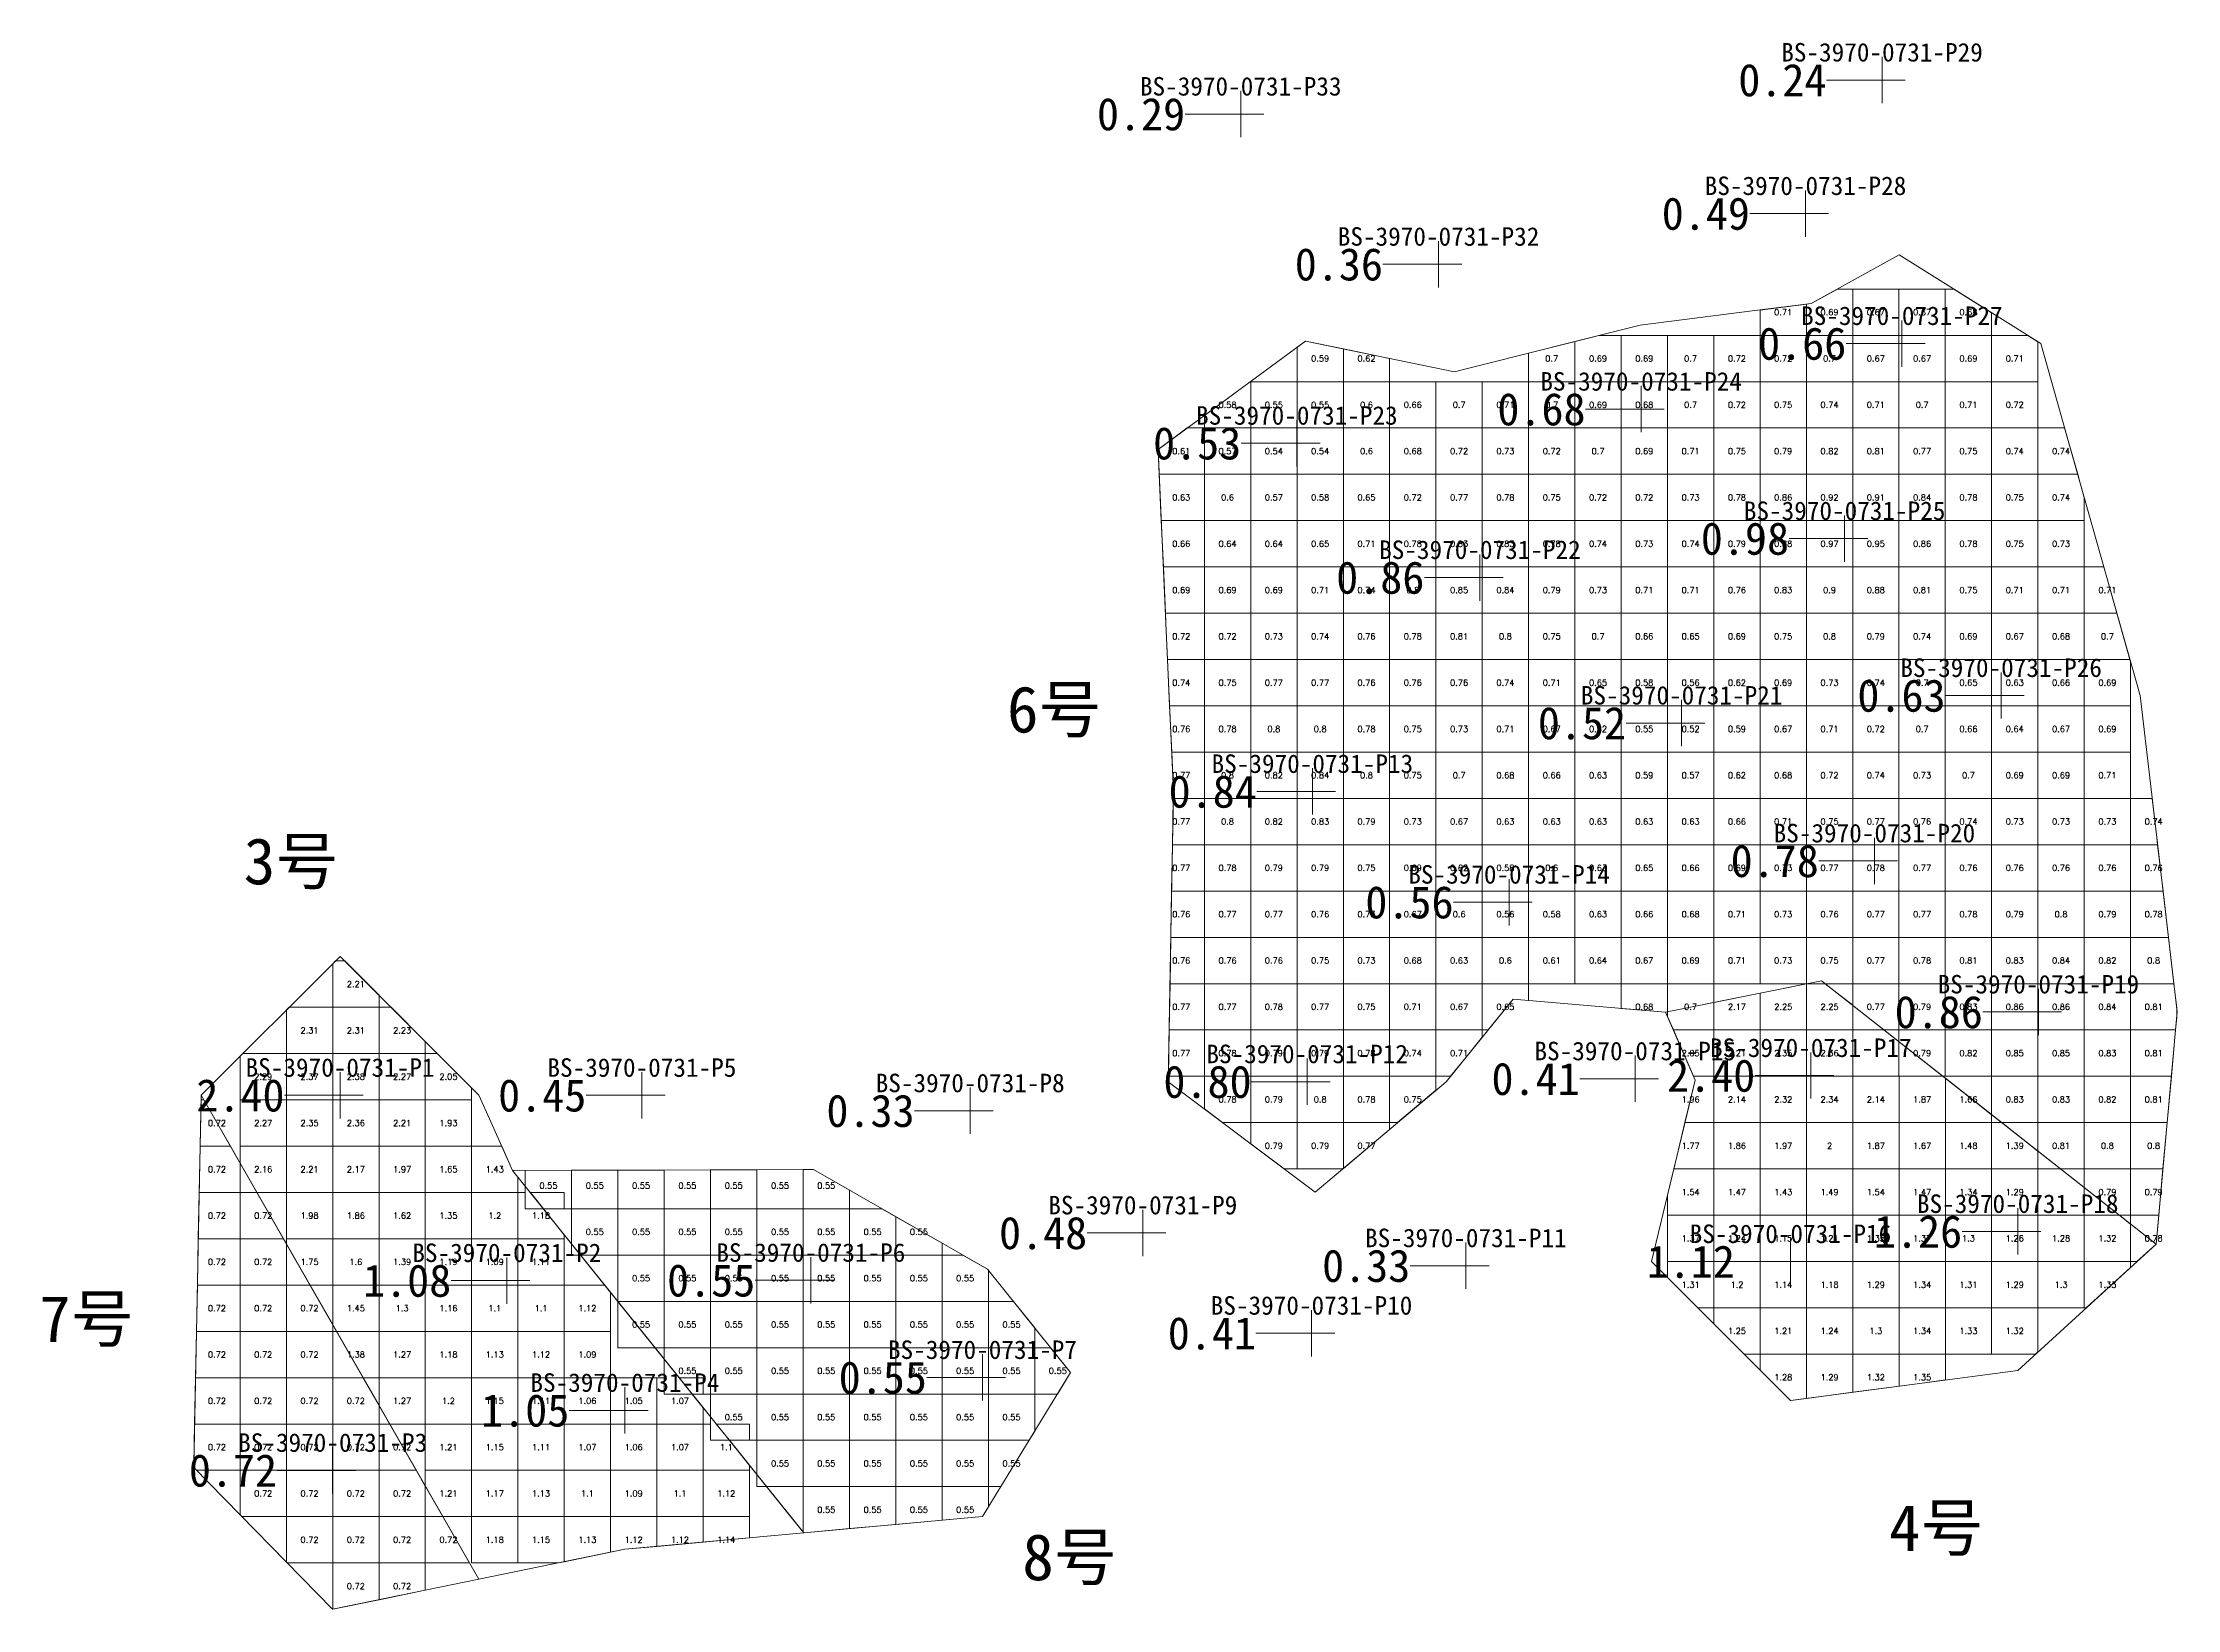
# Model space of a CAD drawing. Header units: inches. Extents: x 470033 to 470145, y 4349683 to 4349762.
# Drawn here: x 470032.83 to 470078.93, y 4349682.68 to 4349716.51 of the extents above; entities that cross this region are included whole.
import ezdxf
from ezdxf.enums import TextEntityAlignment as Align

# ---------------------------------------------------------------- set-up
doc = ezdxf.new("R2010")
doc.units = ezdxf.units.IN
doc.header["$MEASUREMENT"] = 0
for name, color, linetype, lineweight in [('0.500-1.000', 7, 'Continuous', 0), ('1.000-1.500', 7, 'Continuous', 0), ('1.500-3.000', 7, 'Continuous', 0), ('孔口文字', 7, 'Continuous', 0), ('点', 7, 'Continuous', 0), ('爆区方格网', 7, 'Continuous', 0), ('线条', 7, 'Continuous', 0), ('钻孔', 7, 'Continuous', 0)]:
    doc.layers.add(name, color=color, linetype=linetype, lineweight=lineweight)
doc.styles.add('3dmine_textStyle_1', font='txt.shx', dxfattribs={"height": 1, "bigfont": 'gbcbig.shx'})
doc.styles.add('3dmine_textStyle_3', font='宋体.ttf', dxfattribs={"height": 1})
doc.styles.add('3dmine_textStyle_4', font='simsunb.ttf', dxfattribs={"height": 1})

msp = doc.modelspace()

# ---------------------------------------------------------------- texts
at = {"color": 4, "linetype": 'Continuous', "lineweight": 0, "true_color": 0x00ffff, "style": '3dmine_textStyle_1'}
for s, p in [('0.71', (470070.42, 4349710.687, 3969.477)), ('0.69', (470071.42, 4349710.687, 3969.477)), ('0.67', (470072.42, 4349710.687, 3969.477)), ('0.67', (470073.42, 4349710.687, 3969.477)), ('0.68', (470074.42, 4349710.687, 3969.477)), ('0.59', (470060.42, 4349709.687, 3969.477)), ('0.62', (470061.42, 4349709.687, 3969.477)), ('0.7', (470065.42, 4349709.687, 3969.477)), ('0.69', (470066.42, 4349709.687, 3969.477)), ('0.69', (470067.42, 4349709.687, 3969.477)), ('0.7', (470068.42, 4349709.687, 3969.477)), ('0.72', (470069.42, 4349709.687, 3969.477)), ('0.72', (470070.42, 4349709.687, 3969.477)), ('0.7', (470071.42, 4349709.687, 3969.477)), ('0.67', (470072.42, 4349709.687, 3969.477)), ('0.67', (470073.42, 4349709.687, 3969.477)), ('0.69', (470074.42, 4349709.687, 3969.477)), ('0.71', (470075.42, 4349709.687, 3969.477)), ('0.58', (470058.42, 4349708.687, 3969.477)), ('0.55', (470059.42, 4349708.687, 3969.477)), ('0.55', (470060.42, 4349708.687, 3969.477)), ('0.6', (470061.42, 4349708.687, 3969.477)), ('0.66', (470062.42, 4349708.687, 3969.477)), ('0.7', (470063.42, 4349708.687, 3969.477)), ('0.71', (470064.42, 4349708.687, 3969.477)), ('0.7', (470065.42, 4349708.687, 3969.477)), ('0.69', (470066.42, 4349708.687, 3969.477)), ('0.68', (470067.42, 4349708.687, 3969.477)), ('0.7', (470068.42, 4349708.687, 3969.477)), ('0.72', (470069.42, 4349708.687, 3969.477)), ('0.75', (470070.42, 4349708.687, 3969.477)), ('0.74', (470071.42, 4349708.687, 3969.477)), ('0.71', (470072.42, 4349708.687, 3969.477)), ('0.7', (470073.42, 4349708.687, 3969.477)), ('0.71', (470074.42, 4349708.687, 3969.477)), ('0.72', (470075.42, 4349708.687, 3969.477)), ('0.61', (470057.42, 4349707.687, 3969.477)), ('0.57', (470058.42, 4349707.687, 3969.477)), ('0.54', (470059.42, 4349707.687, 3969.477)), ('0.54', (470060.42, 4349707.687, 3969.477)), ('0.6', (470061.42, 4349707.687, 3969.477)), ('0.68', (470062.42, 4349707.687, 3969.477)), ('0.72', (470063.42, 4349707.687, 3969.477)), ('0.73', (470064.42, 4349707.687, 3969.477)), ('0.72', (470065.42, 4349707.687, 3969.477)), ('0.7', (470066.42, 4349707.687, 3969.477)), ('0.69', (470067.42, 4349707.687, 3969.477)), ('0.71', (470068.42, 4349707.687, 3969.477)), ('0.75', (470069.42, 4349707.687, 3969.477)), ('0.79', (470070.42, 4349707.687, 3969.477)), ('0.82', (470071.42, 4349707.687, 3969.477)), ('0.81', (470072.42, 4349707.687, 3969.477)), ('0.77', (470073.42, 4349707.687, 3969.477)), ('0.75', (470074.42, 4349707.687, 3969.477)), ('0.74', (470075.42, 4349707.687, 3969.477)), ('0.74', (470076.42, 4349707.687, 3969.477)), ('0.63', (470057.42, 4349706.687, 3969.477)), ('0.6', (470058.42, 4349706.687, 3969.477)), ('0.57', (470059.42, 4349706.687, 3969.477)), ('0.58', (470060.42, 4349706.687, 3969.477)), ('0.65', (470061.42, 4349706.687, 3969.477)), ('0.72', (470062.42, 4349706.687, 3969.477)), ('0.77', (470063.42, 4349706.687, 3969.477)), ('0.78', (470064.42, 4349706.687, 3969.477)), ('0.75', (470065.42, 4349706.687, 3969.477)), ('0.72', (470066.42, 4349706.687, 3969.477)), ('0.72', (470067.42, 4349706.687, 3969.477)), ('0.73', (470068.42, 4349706.687, 3969.477)), ('0.78', (470069.42, 4349706.687, 3969.477)), ('0.86', (470070.42, 4349706.687, 3969.477)), ('0.92', (470071.42, 4349706.687, 3969.477)), ('0.91', (470072.42, 4349706.687, 3969.477)), ('0.84', (470073.42, 4349706.687, 3969.477)), ('0.78', (470074.42, 4349706.687, 3969.477)), ('0.75', (470075.42, 4349706.687, 3969.477)), ('0.74', (470076.42, 4349706.687, 3969.477)), ('0.66', (470057.42, 4349705.687, 3969.477)), ('0.64', (470058.42, 4349705.687, 3969.477)), ('0.64', (470059.42, 4349705.687, 3969.477)), ('0.65', (470060.42, 4349705.687, 3969.477)), ('0.71', (470061.42, 4349705.687, 3969.477)), ('0.78', (470062.42, 4349705.687, 3969.477)), ('0.83', (470063.42, 4349705.687, 3969.477)), ('0.83', (470064.42, 4349705.687, 3969.477)), ('0.78', (470065.42, 4349705.687, 3969.477)), ('0.74', (470066.42, 4349705.687, 3969.477)), ('0.73', (470067.42, 4349705.687, 3969.477)), ('0.74', (470068.42, 4349705.687, 3969.477)), ('0.79', (470069.42, 4349705.687, 3969.477)), ('0.88', (470070.42, 4349705.687, 3969.477)), ('0.97', (470071.42, 4349705.687, 3969.477)), ('0.95', (470072.42, 4349705.687, 3969.477)), ('0.86', (470073.42, 4349705.687, 3969.477)), ('0.78', (470074.42, 4349705.687, 3969.477)), ('0.75', (470075.42, 4349705.687, 3969.477)), ('0.73', (470076.42, 4349705.687, 3969.477)), ('0.69', (470057.42, 4349704.687, 3969.477)), ('0.69', (470058.42, 4349704.687, 3969.477)), ('0.69', (470059.42, 4349704.687, 3969.477)), ('0.71', (470060.42, 4349704.687, 3969.477)), ('0.74', (470061.42, 4349704.687, 3969.477)), ('0.8', (470062.42, 4349704.687, 3969.477)), ('0.85', (470063.42, 4349704.687, 3969.477)), ('0.84', (470064.42, 4349704.687, 3969.477)), ('0.79', (470065.42, 4349704.687, 3969.477)), ('0.73', (470066.42, 4349704.687, 3969.477)), ('0.71', (470067.42, 4349704.687, 3969.477)), ('0.71', (470068.42, 4349704.687, 3969.477)), ('0.76', (470069.42, 4349704.687, 3969.477)), ('0.83', (470070.42, 4349704.687, 3969.477)), ('0.9', (470071.42, 4349704.687, 3969.477)), ('0.88', (470072.42, 4349704.687, 3969.477)), ('0.81', (470073.42, 4349704.687, 3969.477)), ('0.75', (470074.42, 4349704.687, 3969.477)), ('0.71', (470075.42, 4349704.687, 3969.477)), ('0.71', (470076.42, 4349704.687, 3969.477)), ('0.71', (470077.42, 4349704.687, 3969.477)), ('0.72', (470057.42, 4349703.687, 3969.477)), ('0.72', (470058.42, 4349703.687, 3969.477)), ('0.73', (470059.42, 4349703.687, 3969.477)), ('0.74', (470060.42, 4349703.687, 3969.477)), ('0.76', (470061.42, 4349703.687, 3969.477)), ('0.78', (470062.42, 4349703.687, 3969.477)), ('0.81', (470063.42, 4349703.687, 3969.477)), ('0.8', (470064.42, 4349703.687, 3969.477)), ('0.75', (470065.42, 4349703.687, 3969.477)), ('0.7', (470066.42, 4349703.687, 3969.477)), ('0.66', (470067.42, 4349703.687, 3969.477)), ('0.65', (470068.42, 4349703.687, 3969.477)), ('0.69', (470069.42, 4349703.687, 3969.477)), ('0.75', (470070.42, 4349703.687, 3969.477)), ('0.8', (470071.42, 4349703.687, 3969.477)), ('0.79', (470072.42, 4349703.687, 3969.477)), ('0.74', (470073.42, 4349703.687, 3969.477)), ('0.69', (470074.42, 4349703.687, 3969.477)), ('0.67', (470075.42, 4349703.687, 3969.477)), ('0.68', (470076.42, 4349703.687, 3969.477)), ('0.7', (470077.42, 4349703.687, 3969.477)), ('0.74', (470057.42, 4349702.687, 3969.477)), ('0.75', (470058.42, 4349702.687, 3969.477)), ('0.77', (470059.42, 4349702.687, 3969.477)), ('0.77', (470060.42, 4349702.687, 3969.477)), ('0.76', (470061.42, 4349702.687, 3969.477)), ('0.76', (470062.42, 4349702.687, 3969.477)), ('0.76', (470063.42, 4349702.687, 3969.477)), ('0.74', (470064.42, 4349702.687, 3969.477)), ('0.71', (470065.42, 4349702.687, 3969.477)), ('0.65', (470066.42, 4349702.687, 3969.477)), ('0.58', (470067.42, 4349702.687, 3969.477)), ('0.56', (470068.42, 4349702.687, 3969.477)), ('0.62', (470069.42, 4349702.687, 3969.477)), ('0.69', (470070.42, 4349702.687, 3969.477)), ('0.73', (470071.42, 4349702.687, 3969.477)), ('0.74', (470072.42, 4349702.687, 3969.477)), ('0.7', (470073.42, 4349702.687, 3969.477)), ('0.65', (470074.42, 4349702.687, 3969.477)), ('0.63', (470075.42, 4349702.687, 3969.477)), ('0.66', (470076.42, 4349702.687, 3969.477)), ('0.69', (470077.42, 4349702.687, 3969.477)), ('0.76', (470057.42, 4349701.687, 3969.477)), ('0.78', (470058.42, 4349701.687, 3969.477)), ('0.8', (470059.42, 4349701.687, 3969.477)), ('0.8', (470060.42, 4349701.687, 3969.477)), ('0.78', (470061.42, 4349701.687, 3969.477)), ('0.75', (470062.42, 4349701.687, 3969.477)), ('0.73', (470063.42, 4349701.687, 3969.477)), ('0.71', (470064.42, 4349701.687, 3969.477)), ('0.67', (470065.42, 4349701.687, 3969.477)), ('0.62', (470066.42, 4349701.687, 3969.477)), ('0.55', (470067.42, 4349701.687, 3969.477)), ('0.52', (470068.42, 4349701.687, 3969.477)), ('0.59', (470069.42, 4349701.687, 3969.477)), ('0.67', (470070.42, 4349701.687, 3969.477)), ('0.71', (470071.42, 4349701.687, 3969.477)), ('0.72', (470072.42, 4349701.687, 3969.477)), ('0.7', (470073.42, 4349701.687, 3969.477)), ('0.66', (470074.42, 4349701.687, 3969.477)), ('0.64', (470075.42, 4349701.687, 3969.477)), ('0.67', (470076.42, 4349701.687, 3969.477)), ('0.69', (470077.42, 4349701.687, 3969.477)), ('0.77', (470057.42, 4349700.687, 3969.477)), ('0.8', (470058.42, 4349700.687, 3969.477)), ('0.82', (470059.42, 4349700.687, 3969.477)), ('0.84', (470060.42, 4349700.687, 3969.477)), ('0.8', (470061.42, 4349700.687, 3969.477)), ('0.75', (470062.42, 4349700.687, 3969.477)), ('0.7', (470063.42, 4349700.687, 3969.477)), ('0.68', (470064.42, 4349700.687, 3969.477)), ('0.66', (470065.42, 4349700.687, 3969.477)), ('0.63', (470066.42, 4349700.687, 3969.477)), ('0.59', (470067.42, 4349700.687, 3969.477)), ('0.57', (470068.42, 4349700.687, 3969.477)), ('0.62', (470069.42, 4349700.687, 3969.477)), ('0.68', (470070.42, 4349700.687, 3969.477)), ('0.72', (470071.42, 4349700.687, 3969.477)), ('0.74', (470072.42, 4349700.687, 3969.477)), ('0.73', (470073.42, 4349700.687, 3969.477)), ('0.7', (470074.42, 4349700.687, 3969.477)), ('0.69', (470075.42, 4349700.687, 3969.477)), ('0.69', (470076.42, 4349700.687, 3969.477)), ('0.71', (470077.42, 4349700.687, 3969.477)), ('0.77', (470057.42, 4349699.687, 3969.477)), ('0.8', (470058.42, 4349699.687, 3969.477)), ('0.82', (470059.42, 4349699.687, 3969.477)), ('0.83', (470060.42, 4349699.687, 3969.477)), ('0.79', (470061.42, 4349699.687, 3969.477)), ('0.73', (470062.42, 4349699.687, 3969.477)), ('0.67', (470063.42, 4349699.687, 3969.477)), ('0.63', (470064.42, 4349699.687, 3969.477)), ('0.63', (470065.42, 4349699.687, 3969.477)), ('0.63', (470066.42, 4349699.687, 3969.477)), ('0.63', (470067.42, 4349699.687, 3969.477)), ('0.63', (470068.42, 4349699.687, 3969.477)), ('0.66', (470069.42, 4349699.687, 3969.477)), ('0.71', (470070.42, 4349699.687, 3969.477)), ('0.75', (470071.42, 4349699.687, 3969.477)), ('0.77', (470072.42, 4349699.687, 3969.477)), ('0.76', (470073.42, 4349699.687, 3969.477)), ('0.74', (470074.42, 4349699.687, 3969.477)), ('0.73', (470075.42, 4349699.687, 3969.477)), ('0.73', (470076.42, 4349699.687, 3969.477)), ('0.73', (470077.42, 4349699.687, 3969.477)), ('0.74', (470078.42, 4349699.687, 3969.477)), ('0.77', (470057.42, 4349698.687, 3969.477)), ('0.78', (470058.42, 4349698.687, 3969.477)), ('0.79', (470059.42, 4349698.687, 3969.477)), ('0.79', (470060.42, 4349698.687, 3969.477)), ('0.75', (470061.42, 4349698.687, 3969.477)), ('0.69', (470062.42, 4349698.687, 3969.477)), ('0.62', (470063.42, 4349698.687, 3969.477)), ('0.58', (470064.42, 4349698.687, 3969.477)), ('0.6', (470065.42, 4349698.687, 3969.477)), ('0.63', (470066.42, 4349698.687, 3969.477)), ('0.65', (470067.42, 4349698.687, 3969.477)), ('0.66', (470068.42, 4349698.687, 3969.477)), ('0.69', (470069.42, 4349698.687, 3969.477)), ('0.73', (470070.42, 4349698.687, 3969.477)), ('0.77', (470071.42, 4349698.687, 3969.477)), ('0.78', (470072.42, 4349698.687, 3969.477)), ('0.77', (470073.42, 4349698.687, 3969.477)), ('0.76', (470074.42, 4349698.687, 3969.477)), ('0.76', (470075.42, 4349698.687, 3969.477)), ('0.76', (470076.42, 4349698.687, 3969.477)), ('0.76', (470077.42, 4349698.687, 3969.477)), ('0.76', (470078.42, 4349698.687, 3969.477)), ('0.76', (470057.42, 4349697.687, 3969.477)), ('0.77', (470058.42, 4349697.687, 3969.477)), ('0.77', (470059.42, 4349697.687, 3969.477)), ('0.76', (470060.42, 4349697.687, 3969.477)), ('0.73', (470061.42, 4349697.687, 3969.477)), ('0.67', (470062.42, 4349697.687, 3969.477)), ('0.6', (470063.42, 4349697.687, 3969.477)), ('0.56', (470064.42, 4349697.687, 3969.477)), ('0.58', (470065.42, 4349697.687, 3969.477)), ('0.63', (470066.42, 4349697.687, 3969.477)), ('0.66', (470067.42, 4349697.687, 3969.477)), ('0.68', (470068.42, 4349697.687, 3969.477)), ('0.71', (470069.42, 4349697.687, 3969.477)), ('0.73', (470070.42, 4349697.687, 3969.477)), ('0.76', (470071.42, 4349697.687, 3969.477)), ('0.77', (470072.42, 4349697.687, 3969.477)), ('0.77', (470073.42, 4349697.687, 3969.477)), ('0.78', (470074.42, 4349697.687, 3969.477)), ('0.79', (470075.42, 4349697.687, 3969.477)), ('0.8', (470076.42, 4349697.687, 3969.477)), ('0.79', (470077.42, 4349697.687, 3969.477)), ('0.78', (470078.42, 4349697.687, 3969.477)), ('0.76', (470057.42, 4349696.687, 3969.477)), ('0.76', (470058.42, 4349696.687, 3969.477)), ('0.76', (470059.42, 4349696.687, 3969.477)), ('0.75', (470060.42, 4349696.687, 3969.477)), ('0.73', (470061.42, 4349696.687, 3969.477)), ('0.68', (470062.42, 4349696.687, 3969.477)), ('0.63', (470063.42, 4349696.687, 3969.477)), ('0.6', (470064.42, 4349696.687, 3969.477)), ('0.61', (470065.42, 4349696.687, 3969.477)), ('0.64', (470066.42, 4349696.687, 3969.477)), ('0.67', (470067.42, 4349696.687, 3969.477)), ('0.69', (470068.42, 4349696.687, 3969.477)), ('0.71', (470069.42, 4349696.687, 3969.477)), ('0.73', (470070.42, 4349696.687, 3969.477)), ('0.75', (470071.42, 4349696.687, 3969.477)), ('0.77', (470072.42, 4349696.687, 3969.477)), ('0.78', (470073.42, 4349696.687, 3969.477)), ('0.81', (470074.42, 4349696.687, 3969.477)), ('0.83', (470075.42, 4349696.687, 3969.477)), ('0.84', (470076.42, 4349696.687, 3969.477)), ('0.82', (470077.42, 4349696.687, 3969.477)), ('0.8', (470078.42, 4349696.687, 3969.477)), ('0.77', (470057.42, 4349695.687, 3969.477)), ('0.77', (470058.42, 4349695.687, 3969.477)), ('0.78', (470059.42, 4349695.687, 3969.477)), ('0.77', (470060.42, 4349695.687, 3969.477)), ('0.75', (470061.42, 4349695.687, 3969.477)), ('0.71', (470062.42, 4349695.687, 3969.477)), ('0.67', (470063.42, 4349695.687, 3969.477)), ('0.65', (470064.42, 4349695.687, 3969.477)), ('0.68', (470067.42, 4349695.687, 3969.477)), ('0.7', (470068.42, 4349695.687, 3969.477)), ('0.77', (470072.42, 4349695.687, 3969.477)), ('0.79', (470073.42, 4349695.687, 3969.477)), ('0.83', (470074.42, 4349695.687, 3969.477)), ('0.86', (470075.42, 4349695.687, 3969.477)), ('0.86', (470076.42, 4349695.687, 3969.477)), ('0.84', (470077.42, 4349695.687, 3969.477)), ('0.81', (470078.42, 4349695.687, 3969.477)), ('0.77', (470057.42, 4349694.687, 3969.477)), ('0.78', (470058.42, 4349694.687, 3969.477)), ('0.79', (470059.42, 4349694.687, 3969.477)), ('0.79', (470060.42, 4349694.687, 3969.477)), ('0.78', (470061.42, 4349694.687, 3969.477)), ('0.74', (470062.42, 4349694.687, 3969.477)), ('0.71', (470063.42, 4349694.687, 3969.477)), ('0.79', (470073.42, 4349694.687, 3969.477)), ('0.82', (470074.42, 4349694.687, 3969.477)), ('0.85', (470075.42, 4349694.687, 3969.477)), ('0.85', (470076.42, 4349694.687, 3969.477)), ('0.83', (470077.42, 4349694.687, 3969.477)), ('0.81', (470078.42, 4349694.687, 3969.477)), ('0.78', (470058.42, 4349693.687, 3969.477)), ('0.79', (470059.42, 4349693.687, 3969.477)), ('0.8', (470060.42, 4349693.687, 3969.477)), ('0.78', (470061.42, 4349693.687, 3969.477)), ('0.75', (470062.42, 4349693.687, 3969.477)), ('0.83', (470075.42, 4349693.687, 3969.477)), ('0.83', (470076.42, 4349693.687, 3969.477)), ('0.82', (470077.42, 4349693.687, 3969.477)), ('0.81', (470078.42, 4349693.687, 3969.477)), ('0.72', (470036.594, 4349693.178, 3968.812)), ('0.79', (470059.42, 4349692.687, 3969.477)), ('0.79', (470060.42, 4349692.687, 3969.477)), ('0.77', (470061.42, 4349692.687, 3969.477)), ('0.81', (470076.42, 4349692.687, 3969.477)), ('0.8', (470077.42, 4349692.687, 3969.477)), ('0.8', (470078.42, 4349692.687, 3969.477)), ('0.72', (470036.594, 4349692.178, 3968.812)), ('0.55', (470043.754, 4349691.826, 3968.885)), ('0.55', (470044.754, 4349691.826, 3968.885)), ('0.55', (470045.754, 4349691.826, 3968.885)), ('0.55', (470046.754, 4349691.826, 3968.885)), ('0.55', (470047.754, 4349691.826, 3968.885)), ('0.55', (470048.754, 4349691.826, 3968.885)), ('0.55', (470049.754, 4349691.826, 3968.885)), ('0.79', (470077.42, 4349691.687, 3969.477)), ('0.79', (470078.42, 4349691.687, 3969.477)), ('0.72', (470036.594, 4349691.178, 3968.812)), ('0.72', (470037.594, 4349691.178, 3968.812)), ('0.55', (470044.754, 4349690.826, 3968.885)), ('0.55', (470045.754, 4349690.826, 3968.885)), ('0.55', (470046.754, 4349690.826, 3968.885)), ('0.55', (470047.754, 4349690.826, 3968.885)), ('0.55', (470048.754, 4349690.826, 3968.885)), ('0.55', (470049.754, 4349690.826, 3968.885)), ('0.55', (470050.754, 4349690.826, 3968.885)), ('0.55', (470051.754, 4349690.826, 3968.885)), ('0.78', (470078.42, 4349690.687, 3969.477)), ('0.72', (470036.594, 4349690.178, 3968.812)), ('0.72', (470037.594, 4349690.178, 3968.812)), ('0.55', (470045.754, 4349689.826, 3968.885)), ('0.55', (470046.754, 4349689.826, 3968.885)), ('0.55', (470047.754, 4349689.826, 3968.885)), ('0.55', (470048.754, 4349689.826, 3968.885)), ('0.55', (470049.754, 4349689.826, 3968.885)), ('0.55', (470050.754, 4349689.826, 3968.885)), ('0.55', (470051.754, 4349689.826, 3968.885)), ('0.55', (470052.754, 4349689.826, 3968.885)), ('0.72', (470036.594, 4349689.178, 3968.812)), ('0.72', (470037.594, 4349689.178, 3968.812)), ('0.72', (470038.594, 4349689.178, 3968.812)), ('0.55', (470045.754, 4349688.826, 3968.885)), ('0.55', (470046.754, 4349688.826, 3968.885)), ('0.55', (470047.754, 4349688.826, 3968.885)), ('0.55', (470048.754, 4349688.826, 3968.885)), ('0.55', (470049.754, 4349688.826, 3968.885)), ('0.55', (470050.754, 4349688.826, 3968.885)), ('0.55', (470051.754, 4349688.826, 3968.885)), ('0.55', (470052.754, 4349688.826, 3968.885)), ('0.55', (470053.754, 4349688.826, 3968.885)), ('0.72', (470036.594, 4349688.178, 3968.812)), ('0.72', (470037.594, 4349688.178, 3968.812)), ('0.72', (470038.594, 4349688.178, 3968.812)), ('0.55', (470046.754, 4349687.826, 3968.885)), ('0.55', (470047.754, 4349687.826, 3968.885)), ('0.55', (470048.754, 4349687.826, 3968.885)), ('0.55', (470049.754, 4349687.826, 3968.885)), ('0.55', (470050.754, 4349687.826, 3968.885)), ('0.55', (470051.754, 4349687.826, 3968.885)), ('0.55', (470052.754, 4349687.826, 3968.885)), ('0.55', (470053.754, 4349687.826, 3968.885)), ('0.55', (470054.754, 4349687.826, 3968.885)), ('0.72', (470036.594, 4349687.178, 3968.812)), ('0.72', (470037.594, 4349687.178, 3968.812)), ('0.72', (470038.594, 4349687.178, 3968.812)), ('0.72', (470039.594, 4349687.178, 3968.812)), ('0.55', (470047.754, 4349686.826, 3968.885)), ('0.55', (470048.754, 4349686.826, 3968.885)), ('0.55', (470049.754, 4349686.826, 3968.885)), ('0.55', (470050.754, 4349686.826, 3968.885)), ('0.55', (470051.754, 4349686.826, 3968.885)), ('0.55', (470052.754, 4349686.826, 3968.885)), ('0.55', (470053.754, 4349686.826, 3968.885)), ('0.72', (470036.594, 4349686.178, 3968.812)), ('0.72', (470037.594, 4349686.178, 3968.812)), ('0.72', (470038.594, 4349686.178, 3968.812)), ('0.72', (470039.594, 4349686.178, 3968.812)), ('0.72', (470040.594, 4349686.178, 3968.812)), ('0.55', (470048.754, 4349685.826, 3968.885)), ('0.55', (470049.754, 4349685.826, 3968.885)), ('0.55', (470050.754, 4349685.826, 3968.885)), ('0.55', (470051.754, 4349685.826, 3968.885)), ('0.55', (470052.754, 4349685.826, 3968.885)), ('0.55', (470053.754, 4349685.826, 3968.885)), ('0.72', (470037.594, 4349685.178, 3968.812)), ('0.72', (470038.594, 4349685.178, 3968.812)), ('0.72', (470039.594, 4349685.178, 3968.812)), ('0.72', (470040.594, 4349685.178, 3968.812)), ('0.55', (470049.754, 4349684.826, 3968.885)), ('0.55', (470050.754, 4349684.826, 3968.885)), ('0.55', (470051.754, 4349684.826, 3968.885)), ('0.55', (470052.754, 4349684.826, 3968.885)), ('0.72', (470038.594, 4349684.178, 3968.812)), ('0.72', (470039.594, 4349684.178, 3968.812)), ('0.72', (470040.594, 4349684.178, 3968.812)), ('0.72', (470041.594, 4349684.178, 3968.812)), ('0.72', (470039.594, 4349683.178, 3968.812)), ('0.72', (470040.594, 4349683.178, 3968.812))]:
    msp.add_text(s, height=0.13, dxfattribs=at).set_placement(p, align=Align.MIDDLE_CENTER)
at = {"color": 7, "linetype": 'Continuous', "lineweight": 0, "style": '3dmine_textStyle_3'}
for s, p in [('6号', (470053.656, 4349701.611, 3965.168)), ('3号', (470037.173, 4349698.333, 3965.168)), ('7号', (470032.756, 4349688.452, 3965.168)), ('4号', (470072.704, 4349683.939, 3965.168)), ('8号', (470053.987, 4349683.305, 3965.168))]:
    msp.add_text(s, height=1, dxfattribs=at).set_placement(p)
at = {"color": 5, "linetype": 'Continuous', "lineweight": 0, "true_color": 0x0000ff, "style": '3dmine_textStyle_1'}
for s, p in [('2.21', (470039.594, 4349696.178, 3969.083)), ('2.17', (470069.421, 4349695.687, 3969.849)), ('2.25', (470070.421, 4349695.687, 3969.849)), ('2.25', (470071.421, 4349695.687, 3969.849)), ('2.31', (470038.594, 4349695.178, 3969.083)), ('2.31', (470039.594, 4349695.178, 3969.083)), ('2.23', (470040.594, 4349695.178, 3969.083)), ('2.05', (470068.421, 4349694.687, 3969.849)), ('2.21', (470069.421, 4349694.687, 3969.849)), ('2.35', (470070.421, 4349694.687, 3969.849)), ('2.36', (470071.421, 4349694.687, 3969.849)), ('2.29', (470037.594, 4349694.178, 3969.083)), ('2.37', (470038.594, 4349694.178, 3969.083)), ('2.38', (470039.594, 4349694.178, 3969.083)), ('2.27', (470040.594, 4349694.178, 3969.083)), ('2.05', (470041.594, 4349694.178, 3969.083)), ('1.96', (470068.421, 4349693.687, 3969.849)), ('2.14', (470069.421, 4349693.687, 3969.849)), ('2.32', (470070.421, 4349693.687, 3969.849)), ('2.34', (470071.421, 4349693.687, 3969.849)), ('2.14', (470072.421, 4349693.687, 3969.849)), ('1.87', (470073.421, 4349693.687, 3969.849)), ('1.66', (470074.421, 4349693.687, 3969.849)), ('2.27', (470037.594, 4349693.178, 3969.083)), ('2.35', (470038.594, 4349693.178, 3969.083)), ('2.36', (470039.594, 4349693.178, 3969.083)), ('2.21', (470040.594, 4349693.178, 3969.083)), ('1.93', (470041.594, 4349693.178, 3969.083)), ('1.77', (470068.421, 4349692.687, 3969.849)), ('1.86', (470069.421, 4349692.687, 3969.849)), ('1.97', (470070.421, 4349692.687, 3969.849)), ('2', (470071.421, 4349692.687, 3969.849)), ('1.87', (470072.421, 4349692.687, 3969.849)), ('1.67', (470073.421, 4349692.687, 3969.849)), ('1.48', (470074.421, 4349692.687, 3969.849)), ('1.39', (470075.421, 4349692.687, 3969.849)), ('2.16', (470037.594, 4349692.178, 3969.083)), ('2.21', (470038.594, 4349692.178, 3969.083)), ('2.17', (470039.594, 4349692.178, 3969.083)), ('1.97', (470040.594, 4349692.178, 3969.083)), ('1.65', (470041.594, 4349692.178, 3969.083)), ('1.43', (470042.594, 4349692.178, 3969.083)), ('1.54', (470068.421, 4349691.687, 3969.849)), ('1.47', (470069.421, 4349691.687, 3969.849)), ('1.43', (470070.421, 4349691.687, 3969.849)), ('1.49', (470071.421, 4349691.687, 3969.849)), ('1.54', (470072.421, 4349691.687, 3969.849)), ('1.47', (470073.421, 4349691.687, 3969.849)), ('1.34', (470074.421, 4349691.687, 3969.849)), ('1.29', (470075.421, 4349691.687, 3969.849)), ('1.98', (470038.594, 4349691.178, 3969.083)), ('1.86', (470039.594, 4349691.178, 3969.083)), ('1.62', (470040.594, 4349691.178, 3969.083)), ('1.35', (470041.594, 4349691.178, 3969.083)), ('1.2', (470042.594, 4349691.178, 3969.083)), ('1.18', (470043.594, 4349691.178, 3969.083)), ('1.37', (470068.421, 4349690.687, 3969.849)), ('1.24', (470069.421, 4349690.687, 3969.849)), ('1.15', (470070.421, 4349690.687, 3969.849)), ('1.21', (470071.421, 4349690.687, 3969.849)), ('1.35', (470072.421, 4349690.687, 3969.849)), ('1.37', (470073.421, 4349690.687, 3969.849)), ('1.3', (470074.421, 4349690.687, 3969.849)), ('1.26', (470075.421, 4349690.687, 3969.849)), ('1.28', (470076.421, 4349690.687, 3969.849)), ('1.32', (470077.421, 4349690.687, 3969.849)), ('1.75', (470038.594, 4349690.178, 3969.083)), ('1.6', (470039.594, 4349690.178, 3969.083)), ('1.39', (470040.594, 4349690.178, 3969.083)), ('1.19', (470041.594, 4349690.178, 3969.083)), ('1.09', (470042.594, 4349690.178, 3969.083)), ('1.11', (470043.594, 4349690.178, 3969.083)), ('1.31', (470068.421, 4349689.687, 3969.849)), ('1.2', (470069.421, 4349689.687, 3969.849)), ('1.14', (470070.421, 4349689.687, 3969.849)), ('1.18', (470071.421, 4349689.687, 3969.849)), ('1.29', (470072.421, 4349689.687, 3969.849)), ('1.34', (470073.421, 4349689.687, 3969.849)), ('1.31', (470074.421, 4349689.687, 3969.849)), ('1.29', (470075.421, 4349689.687, 3969.849)), ('1.3', (470076.421, 4349689.687, 3969.849)), ('1.33', (470077.421, 4349689.687, 3969.849)), ('1.45', (470039.594, 4349689.178, 3969.083)), ('1.3', (470040.594, 4349689.178, 3969.083)), ('1.16', (470041.594, 4349689.178, 3969.083)), ('1.1', (470042.594, 4349689.178, 3969.083)), ('1.1', (470043.594, 4349689.178, 3969.083)), ('1.12', (470044.594, 4349689.178, 3969.083)), ('1.25', (470069.421, 4349688.687, 3969.849)), ('1.21', (470070.421, 4349688.687, 3969.849)), ('1.24', (470071.421, 4349688.687, 3969.849)), ('1.3', (470072.421, 4349688.687, 3969.849)), ('1.34', (470073.421, 4349688.687, 3969.849)), ('1.33', (470074.421, 4349688.687, 3969.849)), ('1.32', (470075.421, 4349688.687, 3969.849)), ('1.38', (470039.594, 4349688.178, 3969.083)), ('1.27', (470040.594, 4349688.178, 3969.083)), ('1.18', (470041.594, 4349688.178, 3969.083)), ('1.13', (470042.594, 4349688.178, 3969.083)), ('1.12', (470043.594, 4349688.178, 3969.083)), ('1.09', (470044.594, 4349688.178, 3969.083)), ('1.28', (470070.421, 4349687.687, 3969.849)), ('1.29', (470071.421, 4349687.687, 3969.849)), ('1.32', (470072.421, 4349687.687, 3969.849)), ('1.35', (470073.421, 4349687.687, 3969.849)), ('1.27', (470040.594, 4349687.178, 3969.083)), ('1.2', (470041.594, 4349687.178, 3969.083)), ('1.15', (470042.594, 4349687.178, 3969.083)), ('1.11', (470043.594, 4349687.178, 3969.083)), ('1.06', (470044.594, 4349687.178, 3969.083)), ('1.05', (470045.594, 4349687.178, 3969.083)), ('1.07', (470046.594, 4349687.178, 3969.083)), ('1.21', (470041.594, 4349686.178, 3969.083)), ('1.15', (470042.594, 4349686.178, 3969.083)), ('1.11', (470043.594, 4349686.178, 3969.083)), ('1.07', (470044.594, 4349686.178, 3969.083)), ('1.06', (470045.594, 4349686.178, 3969.083)), ('1.07', (470046.594, 4349686.178, 3969.083)), ('1.1', (470047.594, 4349686.178, 3969.083)), ('1.21', (470041.594, 4349685.178, 3969.083)), ('1.17', (470042.594, 4349685.178, 3969.083)), ('1.13', (470043.594, 4349685.178, 3969.083)), ('1.1', (470044.594, 4349685.178, 3969.083)), ('1.09', (470045.594, 4349685.178, 3969.083)), ('1.1', (470046.594, 4349685.178, 3969.083)), ('1.12', (470047.594, 4349685.178, 3969.083)), ('1.18', (470042.594, 4349684.178, 3969.083)), ('1.15', (470043.594, 4349684.178, 3969.083)), ('1.13', (470044.594, 4349684.178, 3969.083)), ('1.12', (470045.594, 4349684.178, 3969.083)), ('1.12', (470046.594, 4349684.178, 3969.083)), ('1.14', (470047.594, 4349684.178, 3969.083))]:
    msp.add_text(s, height=0.13, dxfattribs=at).set_placement(p, align=Align.MIDDLE_CENTER)
at = {"layer": '孔口文字', "color": 138, "linetype": 'Continuous', "lineweight": 0, "true_color": 0x004c4c, "style": '3dmine_textStyle_4'}
for s, p in [('BS-3970-0731-P29', (470072.554, 4349716.101, 3969.275)), ('BS-3970-0731-P33', (470058.704, 4349715.366, 3970.167)), ('BS-3970-0731-P28', (470070.901, 4349713.218, 3969.251)), ('BS-3970-0731-P32', (470062.976, 4349712.123, 3969.489)), ('BS-3970-0731-P27', (470072.982, 4349710.411, 3969.477)), ('BS-3970-0731-P24', (470067.351, 4349708.994, 3969.48)), ('BS-3970-0731-P23', (470059.916, 4349708.258, 3969.729)), ('BS-3970-0731-P25', (470071.746, 4349706.2, 3969.115)), ('BS-3970-0731-P22', (470063.87, 4349705.358, 3969.439)), ('BS-3970-0731-P26', (470075.126, 4349702.81, 3969.064)), ('BS-3970-0731-P21', (470068.226, 4349702.215, 3969.311)), ('BS-3970-0731-P13', (470060.251, 4349700.738, 3969.622)), ('BS-3970-0731-P20', (470072.389, 4349699.239, 3969.465)), ('BS-3970-0731-P14', (470064.5, 4349698.347, 3969.302)), ('BS-3970-0731-P19', (470075.931, 4349695.976, 3969.547)), ('BS-3970-0731-P12', (470060.139, 4349694.47, 3969.286)), ('BS-3970-0731-P15', (470067.224, 4349694.533, 3969.333)), ('BS-3970-0731-P17', (470071.016, 4349694.604, 3969.355)), ('BS-3970-0731-P1', (470039.253, 4349694.177, 3968.808)), ('BS-3970-0731-P5', (470045.771, 4349694.176, 3969.16)), ('BS-3970-0731-P8', (470052.861, 4349693.843, 3968.998)), ('BS-3970-0731-P9', (470056.589, 4349691.205, 3968.858)), ('BS-3970-0731-P18', (470075.484, 4349691.236, 3969.849)), ('BS-3970-0731-P11', (470063.566, 4349690.497, 3969.342)), ('BS-3970-0731-P16', (470070.576, 4349690.586, 3969.204)), ('BS-3970-0731-P2', (470042.854, 4349690.176, 3968.807)), ('BS-3970-0731-P6', (470049.42, 4349690.181, 3969.218)), ('BS-3970-0731-P10', (470060.233, 4349689.039, 3969.213)), ('BS-3970-0731-P7', (470053.126, 4349688.083, 3968.885)), ('BS-3970-0731-P4', (470045.404, 4349687.373, 3969.083)), ('BS-3970-0731-P3', (470039.093, 4349686.077, 3968.812))]:
    msp.add_text(s, height=0.4, dxfattribs=at).set_placement(p, align=Align.CENTER)
at = {"layer": '钻孔', "color": 8, "linetype": 'Continuous', "lineweight": 0, "true_color": 0x808080, "style": '3dmine_textStyle_4'}
for s, p in [('0.24', (470071.354, 4349715.701, 3969.275)), ('0.29', (470057.504, 4349714.966, 3970.167)), ('0.49', (470069.701, 4349712.818, 3969.251)), ('0.36', (470061.776, 4349711.723, 3969.489)), ('0.41', (470066.024, 4349694.133, 3969.333)), ('0.45', (470044.571, 4349693.776, 3969.16)), ('0.33', (470051.661, 4349693.443, 3968.998)), ('0.48', (470055.389, 4349690.805, 3968.858)), ('0.33', (470062.366, 4349690.097, 3969.342)), ('0.41', (470059.033, 4349688.639, 3969.213))]:
    msp.add_text(s, height=0.7, dxfattribs=at).set_placement(p, align=Align.MIDDLE_RIGHT)
at = {"layer": '钻孔', "color": 4, "linetype": 'Continuous', "lineweight": 0, "true_color": 0x00ffff, "style": '3dmine_textStyle_4'}
for s, p in [('0.66', (470071.782, 4349710.011, 3969.477)), ('0.68', (470066.151, 4349708.594, 3969.48)), ('0.53', (470058.716, 4349707.858, 3969.729)), ('0.98', (470070.546, 4349705.8, 3969.115)), ('0.86', (470062.67, 4349704.958, 3969.439)), ('0.63', (470073.926, 4349702.41, 3969.064)), ('0.52', (470067.026, 4349701.815, 3969.311)), ('0.84', (470059.051, 4349700.338, 3969.622)), ('0.78', (470071.189, 4349698.839, 3969.465)), ('0.56', (470063.3, 4349697.947, 3969.302)), ('0.86', (470074.731, 4349695.576, 3969.547)), ('0.80', (470058.939, 4349694.07, 3969.286)), ('0.55', (470048.22, 4349689.781, 3969.218)), ('0.55', (470051.926, 4349687.683, 3968.885)), ('0.72', (470037.893, 4349685.677, 3968.812))]:
    msp.add_text(s, height=0.7, dxfattribs=at).set_placement(p, align=Align.MIDDLE_RIGHT)
at = {"layer": '钻孔', "color": 1, "linetype": 'Continuous', "lineweight": 0, "true_color": 0xff0000, "style": '3dmine_textStyle_4'}
for p in [(470069.816, 4349694.204, 3969.355), (470038.053, 4349693.777, 3968.808)]:
    msp.add_text('2.40', height=0.7, dxfattribs=at).set_placement(p, align=Align.MIDDLE_RIGHT)
at = {"layer": '钻孔', "color": 5, "linetype": 'Continuous', "lineweight": 0, "true_color": 0x0000ff, "style": '3dmine_textStyle_4'}
for s, p in [('1.26', (470074.284, 4349690.836, 3969.849)), ('1.12', (470069.376, 4349690.186, 3969.204)), ('1.08', (470041.654, 4349689.776, 3968.807)), ('1.05', (470044.204, 4349686.973, 3969.083))]:
    msp.add_text(s, height=0.7, dxfattribs=at).set_placement(p, align=Align.MIDDLE_RIGHT)

# ---------------------------------------------------------------- hatches: boundary and pattern name
at = {"layer": '钻孔', "linetype": 'Continuous', "lineweight": 0, "true_color": 0x808080, "extrusion": (0, 1, 0)}
for points in [[(-470073.554, 3960.275), (-470072.554, 3960.275), (-470072.554, 3969.275), (-470073.554, 3969.275)], [(-470059.704, 3960.167), (-470058.704, 3960.167), (-470058.704, 3970.167), (-470059.704, 3970.167)], [(-470071.901, 3960.251), (-470070.901, 3960.251), (-470070.901, 3969.251), (-470071.901, 3969.251)], [(-470063.976, 3960.489), (-470062.976, 3960.489), (-470062.976, 3969.489), (-470063.976, 3969.489)], [(-470068.224, 3960.333), (-470067.224, 3960.333), (-470067.224, 3969.333), (-470068.224, 3969.333)], [(-470046.771, 3960.16), (-470045.771, 3960.16), (-470045.771, 3969.16), (-470046.771, 3969.16)], [(-470053.861, 3959.998), (-470052.861, 3959.998), (-470052.861, 3968.998), (-470053.861, 3968.998)], [(-470057.589, 3959.858), (-470056.589, 3959.858), (-470056.589, 3968.858), (-470057.589, 3968.858)], [(-470064.566, 3960.342), (-470063.566, 3960.342), (-470063.566, 3969.342), (-470064.566, 3969.342)], [(-470061.233, 3960.213), (-470060.233, 3960.213), (-470060.233, 3969.213), (-470061.233, 3969.213)]]:
    msp.add_hatch(color=8, dxfattribs=at).paths.add_polyline_path(points, flags=0)
at = {"layer": '钻孔', "linetype": 'Continuous', "lineweight": 0, "true_color": 0x00ffff, "extrusion": (0, 1, 0)}
for points in [[(-470073.982, 3960.477), (-470072.982, 3960.477), (-470072.982, 3969.477), (-470073.982, 3969.477)], [(-470068.351, 3960.48), (-470067.351, 3960.48), (-470067.351, 3969.48), (-470068.351, 3969.48)], [(-470060.916, 3959.729), (-470059.916, 3959.729), (-470059.916, 3969.729), (-470060.916, 3969.729)], [(-470072.746, 3960.115), (-470071.746, 3960.115), (-470071.746, 3969.115), (-470072.746, 3969.115)], [(-470064.87, 3960.439), (-470063.87, 3960.439), (-470063.87, 3969.439), (-470064.87, 3969.439)], [(-470076.126, 3960.064), (-470075.126, 3960.064), (-470075.126, 3969.064), (-470076.126, 3969.064)], [(-470069.226, 3960.311), (-470068.226, 3960.311), (-470068.226, 3969.311), (-470069.226, 3969.311)], [(-470061.251, 3959.622), (-470060.251, 3959.622), (-470060.251, 3969.622), (-470061.251, 3969.622)], [(-470073.389, 3960.465), (-470072.389, 3960.465), (-470072.389, 3969.465), (-470073.389, 3969.465)], [(-470065.5, 3960.302), (-470064.5, 3960.302), (-470064.5, 3969.302), (-470065.5, 3969.302)], [(-470076.931, 3959.547), (-470075.931, 3959.547), (-470075.931, 3969.547), (-470076.931, 3969.547)], [(-470061.139, 3960.286), (-470060.139, 3960.286), (-470060.139, 3969.286), (-470061.139, 3969.286)], [(-470050.42, 3960.218), (-470049.42, 3960.218), (-470049.42, 3969.218), (-470050.42, 3969.218)], [(-470054.126, 3959.885), (-470053.126, 3959.885), (-470053.126, 3968.885), (-470054.126, 3968.885)], [(-470040.093, 3959.812), (-470039.093, 3959.812), (-470039.093, 3968.812), (-470040.093, 3968.812)]]:
    msp.add_hatch(color=4, dxfattribs=at).paths.add_polyline_path(points, flags=0)
at = {"layer": '钻孔', "linetype": 'Continuous', "lineweight": 0, "true_color": 0xff0000, "extrusion": (0, 1, 0)}
for points in [[(-470072.016, 3960.355), (-470071.016, 3960.355), (-470071.016, 3969.355), (-470072.016, 3969.355)], [(-470040.253, 3959.808), (-470039.253, 3959.808), (-470039.253, 3968.808), (-470040.253, 3968.808)]]:
    msp.add_hatch(color=1, dxfattribs=at).paths.add_polyline_path(points, flags=0)
at = {"layer": '钻孔', "linetype": 'Continuous', "lineweight": 0, "true_color": 0x0000ff, "extrusion": (0, 1, 0)}
for points in [[(-470076.484, 3959.849), (-470075.484, 3959.849), (-470075.484, 3969.849), (-470076.484, 3969.849)], [(-470071.576, 3960.204), (-470070.576, 3960.204), (-470070.576, 3969.204), (-470071.576, 3969.204)], [(-470043.854, 3959.807), (-470042.854, 3959.807), (-470042.854, 3968.807), (-470043.854, 3968.807)], [(-470046.404, 3960.083), (-470045.404, 3960.083), (-470045.404, 3969.083), (-470046.404, 3969.083)]]:
    msp.add_hatch(color=5, dxfattribs=at).paths.add_polyline_path(points, flags=0)

# ---------------------------------------------------------------- linework, layer by layer
at = {"layer": '0.500-1.000', "color": 4, "linetype": 'Continuous', "lineweight": 0, "true_color": 0x00ffff}
for points in [[(470075.982, 4349710.011), (470076.833, 4349706.994), (470078.126, 4349702.41), (470078.487, 4349699.342), (470078.931, 4349695.576), (470078.472, 4349690.563), (470072.424, 4349695.323), (470071.245, 4349696.251), (470068.744, 4349695.746), (470067.88, 4349695.572), (470064.587, 4349695.852), (470063.57, 4349694.601), (470063.139, 4349694.07), (470060.312, 4349691.683), (470057.139, 4349694.07), (470057.196, 4349697.258), (470057.251, 4349700.338), (470057.088, 4349703.965), (470056.919, 4349707.724), (470060.102, 4349710.064), (470063.323, 4349709.403), (470063.512, 4349709.451), (470067.33, 4349710.411), (470069.81, 4349710.721), (470071.022, 4349710.872), (470072.927, 4349711.926), (470075.982, 4349710.011)], [(470042.249, 4349683.325), (470039.093, 4349682.677), (470036.093, 4349685.736), (470036.253, 4349693.777), (470042.249, 4349683.325)], [(470052.305, 4349690.554), (470053.232, 4349690.023), (470055.031, 4349687.788), (470053.126, 4349684.683), (470049.265, 4349684.328), (470048.98, 4349684.682), (470046.123, 4349688.241), (470042.98, 4349692.154), (470049.478, 4349692.172), (470052.305, 4349690.554)]]:
    msp.add_lwpolyline(points, dxfattribs=at)
at = {"layer": '1.000-1.500', "color": 5, "linetype": 'Continuous', "lineweight": 0, "true_color": 0x0000ff}
msp.add_lwpolyline([(470074.269, 4349693.871), (470074.269, 4349693.871), (470078.472, 4349690.563), (470075.484, 4349687.836), (470073.421, 4349687.562), (470070.576, 4349687.186), (470067.576, 4349690.186), (470068.129, 4349692.487), (470068.518, 4349694.104), (470067.88, 4349695.572), (470071.245, 4349696.251), (470074.269, 4349693.871)], dxfattribs=at)
at = {"layer": '1.500-3.000', "color": 5, "linetype": 'Continuous', "lineweight": 0, "true_color": 0x0000ff}
msp.add_lwpolyline([(470042.253, 4349693.777), (470042.547, 4349693.121), (470042.98, 4349692.154), (470045.219, 4349689.366), (470049.265, 4349684.328), (470045.404, 4349683.973), (470042.249, 4349683.325), (470040.99, 4349685.519), (470038.644, 4349689.608), (470036.253, 4349693.777), (470039.253, 4349696.777), (470042.253, 4349693.777)], dxfattribs=at)
at = {"layer": '点', "color": 138, "linetype": 'Continuous', "lineweight": 0, "true_color": 0x004c4c}
for points, elevation in [([(470072.554, 4349715.201), (470072.554, 4349716.201)], 3969.275), ([(470073.054, 4349715.701), (470072.054, 4349715.701)], 3969.275), ([(470058.704, 4349714.466), (470058.704, 4349715.466)], 3970.167), ([(470059.204, 4349714.966), (470058.204, 4349714.966)], 3970.167), ([(470070.901, 4349712.318), (470070.901, 4349713.318)], 3969.251), ([(470071.401, 4349712.818), (470070.401, 4349712.818)], 3969.251), ([(470062.976, 4349711.223), (470062.976, 4349712.223)], 3969.489), ([(470063.476, 4349711.723), (470062.476, 4349711.723)], 3969.489), ([(470072.982, 4349709.511), (470072.982, 4349710.511)], 3969.477), ([(470073.482, 4349710.011), (470072.482, 4349710.011)], 3969.477), ([(470067.351, 4349708.094), (470067.351, 4349709.094)], 3969.48), ([(470067.851, 4349708.594), (470066.851, 4349708.594)], 3969.48), ([(470059.916, 4349707.358), (470059.916, 4349708.358)], 3969.729), ([(470060.416, 4349707.858), (470059.416, 4349707.858)], 3969.729), ([(470071.746, 4349705.3), (470071.746, 4349706.3)], 3969.115), ([(470063.87, 4349704.458), (470063.87, 4349705.458)], 3969.439), ([(470072.246, 4349705.8), (470071.246, 4349705.8)], 3969.115), ([(470064.37, 4349704.958), (470063.37, 4349704.958)], 3969.439), ([(470075.126, 4349701.91), (470075.126, 4349702.91)], 3969.064), ([(470068.226, 4349701.315), (470068.226, 4349702.315)], 3969.311), ([(470075.626, 4349702.41), (470074.626, 4349702.41)], 3969.064), ([(470068.726, 4349701.815), (470067.726, 4349701.815)], 3969.311), ([(470060.251, 4349699.838), (470060.251, 4349700.838)], 3969.622), ([(470060.751, 4349700.338), (470059.751, 4349700.338)], 3969.622), ([(470072.389, 4349698.339), (470072.389, 4349699.339)], 3969.465), ([(470064.5, 4349697.447), (470064.5, 4349698.447)], 3969.302), ([(470072.889, 4349698.839), (470071.889, 4349698.839)], 3969.465), ([(470065, 4349697.947), (470064, 4349697.947)], 3969.302), ([(470075.931, 4349695.076), (470075.931, 4349696.076)], 3969.547), ([(470076.431, 4349695.576), (470075.431, 4349695.576)], 3969.547), ([(470060.139, 4349693.57), (470060.139, 4349694.57)], 3969.286), ([(470067.224, 4349693.633), (470067.224, 4349694.633)], 3969.333), ([(470071.016, 4349693.704), (470071.016, 4349694.704)], 3969.355), ([(470039.253, 4349693.277), (470039.253, 4349694.277)], 3968.808), ([(470045.771, 4349693.276), (470045.771, 4349694.276)], 3969.16), ([(470052.861, 4349692.943), (470052.861, 4349693.943)], 3968.998), ([(470060.639, 4349694.07), (470059.639, 4349694.07)], 3969.286), ([(470067.724, 4349694.133), (470066.724, 4349694.133)], 3969.333), ([(470071.516, 4349694.204), (470070.516, 4349694.204)], 3969.355), ([(470039.753, 4349693.777), (470038.753, 4349693.777)], 3968.808), ([(470046.271, 4349693.776), (470045.271, 4349693.776)], 3969.16), ([(470053.361, 4349693.443), (470052.361, 4349693.443)], 3968.998), ([(470056.589, 4349690.305), (470056.589, 4349691.305)], 3968.858), ([(470075.484, 4349690.336), (470075.484, 4349691.336)], 3969.849), ([(470057.089, 4349690.805), (470056.089, 4349690.805)], 3968.858), ([(470070.576, 4349689.686), (470070.576, 4349690.686)], 3969.204), ([(470075.984, 4349690.836), (470074.984, 4349690.836)], 3969.849), ([(470042.854, 4349689.276), (470042.854, 4349690.276)], 3968.807), ([(470049.42, 4349689.281), (470049.42, 4349690.281)], 3969.218), ([(470063.566, 4349689.597), (470063.566, 4349690.597)], 3969.342), ([(470071.076, 4349690.186), (470070.076, 4349690.186)], 3969.204), ([(470043.354, 4349689.776), (470042.354, 4349689.776)], 3968.807), ([(470049.92, 4349689.781), (470048.92, 4349689.781)], 3969.218), ([(470064.066, 4349690.097), (470063.066, 4349690.097)], 3969.342), ([(470060.233, 4349688.139), (470060.233, 4349689.139)], 3969.213), ([(470060.733, 4349688.639), (470059.733, 4349688.639)], 3969.213), ([(470053.126, 4349687.183), (470053.126, 4349688.183)], 3968.885), ([(470045.404, 4349686.473), (470045.404, 4349687.473)], 3969.083), ([(470053.626, 4349687.683), (470052.626, 4349687.683)], 3968.885), ([(470045.904, 4349686.973), (470044.904, 4349686.973)], 3969.083), ([(470039.093, 4349685.177), (470039.093, 4349686.177)], 3968.812), ([(470039.593, 4349685.677), (470038.593, 4349685.677)], 3968.812)]:
    msp.add_lwpolyline(points, dxfattribs=dict(at, elevation=elevation))
at = {"layer": '爆区方格网', "color": 4, "linetype": 'Continuous', "lineweight": 0, "true_color": 0x00ffff}
for points, elevation in [([(470071.92, 4349710.187), (470070.92, 4349710.187), (470070.92, 4349710.859), (470071.022, 4349710.872), (470071.591, 4349711.187), (470071.92, 4349711.187), (470071.92, 4349710.187)], 3969.477), ([(470072.92, 4349710.187), (470071.92, 4349710.187), (470071.92, 4349711.187), (470072.92, 4349711.187), (470072.92, 4349710.187)], 3969.477), ([(470073.92, 4349710.187), (470072.92, 4349710.187), (470072.92, 4349711.187), (470073.92, 4349711.187), (470073.92, 4349710.187)], 3969.477), ([(470074.92, 4349710.677), (470074.92, 4349710.187), (470073.92, 4349710.187), (470073.92, 4349711.187), (470074.106, 4349711.187), (470074.92, 4349710.677)], 3969.477), ([(470070.92, 4349710.187), (470069.92, 4349710.187), (470069.92, 4349710.734), (470070.92, 4349710.859), (470070.92, 4349710.187)], 3969.477), ([(470060.92, 4349709.896), (470060.92, 4349709.187), (470059.92, 4349709.187), (470059.92, 4349709.931), (470060.102, 4349710.064), (470060.92, 4349709.896)], 3969.477), ([(470065.92, 4349709.187), (470064.92, 4349709.187), (470064.92, 4349709.805), (470065.92, 4349710.056), (470065.92, 4349709.187)], 3969.477), ([(470066.92, 4349709.187), (470065.92, 4349709.187), (470065.92, 4349710.056), (470066.437, 4349710.187), (470066.92, 4349710.187), (470066.92, 4349709.187)], 3969.477), ([(470067.92, 4349709.187), (470066.92, 4349709.187), (470066.92, 4349710.187), (470067.92, 4349710.187), (470067.92, 4349709.187)], 3969.477), ([(470068.92, 4349709.187), (470067.92, 4349709.187), (470067.92, 4349710.187), (470068.92, 4349710.187), (470068.92, 4349709.187)], 3969.477), ([(470069.92, 4349709.187), (470068.92, 4349709.187), (470068.92, 4349710.187), (470069.92, 4349710.187), (470069.92, 4349709.187)], 3969.477), ([(470070.92, 4349709.187), (470069.92, 4349709.187), (470069.92, 4349710.187), (470070.92, 4349710.187), (470070.92, 4349709.187)], 3969.477), ([(470071.92, 4349709.187), (470070.92, 4349709.187), (470070.92, 4349710.187), (470071.92, 4349710.187), (470071.92, 4349709.187)], 3969.477), ([(470072.92, 4349709.187), (470071.92, 4349709.187), (470071.92, 4349710.187), (470072.92, 4349710.187), (470072.92, 4349709.187)], 3969.477), ([(470073.92, 4349709.187), (470072.92, 4349709.187), (470072.92, 4349710.187), (470073.92, 4349710.187), (470073.92, 4349709.187)], 3969.477), ([(470074.92, 4349709.187), (470073.92, 4349709.187), (470073.92, 4349710.187), (470074.92, 4349710.187), (470074.92, 4349709.187)], 3969.477), ([(470075.92, 4349710.05), (470075.92, 4349709.187), (470074.92, 4349709.187), (470074.92, 4349710.187), (470075.702, 4349710.187), (470075.92, 4349710.05)], 3969.477), ([(470061.92, 4349709.691), (470061.92, 4349709.187), (470060.92, 4349709.187), (470060.92, 4349709.896), (470061.92, 4349709.691)], 3969.477), ([(470058.92, 4349708.187), (470057.92, 4349708.187), (470057.92, 4349708.46), (470058.908, 4349709.187), (470058.92, 4349709.187), (470058.92, 4349708.187)], 3969.477), ([(470059.92, 4349708.187), (470058.92, 4349708.187), (470058.92, 4349709.187), (470059.92, 4349709.187), (470059.92, 4349708.187)], 3969.477), ([(470060.92, 4349708.187), (470059.92, 4349708.187), (470059.92, 4349709.187), (470060.92, 4349709.187), (470060.92, 4349708.187)], 3969.477), ([(470061.92, 4349708.187), (470060.92, 4349708.187), (470060.92, 4349709.187), (470061.92, 4349709.187), (470061.92, 4349708.187)], 3969.477), ([(470062.92, 4349708.187), (470061.92, 4349708.187), (470061.92, 4349709.187), (470062.92, 4349709.187), (470062.92, 4349708.187)], 3969.477), ([(470063.92, 4349708.187), (470062.92, 4349708.187), (470062.92, 4349709.187), (470063.92, 4349709.187), (470063.92, 4349708.187)], 3969.477), ([(470064.92, 4349708.187), (470063.92, 4349708.187), (470063.92, 4349709.187), (470064.92, 4349709.187), (470064.92, 4349708.187)], 3969.477), ([(470065.92, 4349708.187), (470064.92, 4349708.187), (470064.92, 4349709.187), (470065.92, 4349709.187), (470065.92, 4349708.187)], 3969.477), ([(470066.92, 4349708.187), (470065.92, 4349708.187), (470065.92, 4349709.187), (470066.92, 4349709.187), (470066.92, 4349708.187)], 3969.477), ([(470067.92, 4349708.187), (470066.92, 4349708.187), (470066.92, 4349709.187), (470067.92, 4349709.187), (470067.92, 4349708.187)], 3969.477), ([(470068.92, 4349708.187), (470067.92, 4349708.187), (470067.92, 4349709.187), (470068.92, 4349709.187), (470068.92, 4349708.187)], 3969.477), ([(470069.92, 4349708.187), (470068.92, 4349708.187), (470068.92, 4349709.187), (470069.92, 4349709.187), (470069.92, 4349708.187)], 3969.477), ([(470070.92, 4349708.187), (470069.92, 4349708.187), (470069.92, 4349709.187), (470070.92, 4349709.187), (470070.92, 4349708.187)], 3969.477), ([(470071.92, 4349708.187), (470070.92, 4349708.187), (470070.92, 4349709.187), (470071.92, 4349709.187), (470071.92, 4349708.187)], 3969.477), ([(470072.92, 4349708.187), (470071.92, 4349708.187), (470071.92, 4349709.187), (470072.92, 4349709.187), (470072.92, 4349708.187)], 3969.477), ([(470073.92, 4349708.187), (470072.92, 4349708.187), (470072.92, 4349709.187), (470073.92, 4349709.187), (470073.92, 4349708.187)], 3969.477), ([(470074.92, 4349708.187), (470073.92, 4349708.187), (470073.92, 4349709.187), (470074.92, 4349709.187), (470074.92, 4349708.187)], 3969.477), ([(470075.92, 4349708.187), (470074.92, 4349708.187), (470074.92, 4349709.187), (470075.92, 4349709.187), (470075.92, 4349708.187)], 3969.477), ([(470057.92, 4349707.187), (470056.943, 4349707.187), (470056.92, 4349707.701), (470056.92, 4349707.724), (470057.548, 4349708.187), (470057.92, 4349708.187), (470057.92, 4349707.187)], 3969.477), ([(470058.92, 4349707.187), (470057.92, 4349707.187), (470057.92, 4349708.187), (470058.92, 4349708.187), (470058.92, 4349707.187)], 3969.477), ([(470059.92, 4349707.187), (470058.92, 4349707.187), (470058.92, 4349708.187), (470059.92, 4349708.187), (470059.92, 4349707.187)], 3969.477), ([(470060.92, 4349707.187), (470059.92, 4349707.187), (470059.92, 4349708.187), (470060.92, 4349708.187), (470060.92, 4349707.187)], 3969.477), ([(470061.92, 4349707.187), (470060.92, 4349707.187), (470060.92, 4349708.187), (470061.92, 4349708.187), (470061.92, 4349707.187)], 3969.477), ([(470062.92, 4349707.187), (470061.92, 4349707.187), (470061.92, 4349708.187), (470062.92, 4349708.187), (470062.92, 4349707.187)], 3969.477), ([(470063.92, 4349707.187), (470062.92, 4349707.187), (470062.92, 4349708.187), (470063.92, 4349708.187), (470063.92, 4349707.187)], 3969.477), ([(470064.92, 4349707.187), (470063.92, 4349707.187), (470063.92, 4349708.187), (470064.92, 4349708.187), (470064.92, 4349707.187)], 3969.477), ([(470065.92, 4349707.187), (470064.92, 4349707.187), (470064.92, 4349708.187), (470065.92, 4349708.187), (470065.92, 4349707.187)], 3969.477), ([(470066.92, 4349707.187), (470065.92, 4349707.187), (470065.92, 4349708.187), (470066.92, 4349708.187), (470066.92, 4349707.187)], 3969.477), ([(470067.92, 4349707.187), (470066.92, 4349707.187), (470066.92, 4349708.187), (470067.92, 4349708.187), (470067.92, 4349707.187)], 3969.477), ([(470068.92, 4349707.187), (470067.92, 4349707.187), (470067.92, 4349708.187), (470068.92, 4349708.187), (470068.92, 4349707.187)], 3969.477), ([(470069.92, 4349707.187), (470068.92, 4349707.187), (470068.92, 4349708.187), (470069.92, 4349708.187), (470069.92, 4349707.187)], 3969.477), ([(470070.92, 4349707.187), (470069.92, 4349707.187), (470069.92, 4349708.187), (470070.92, 4349708.187), (470070.92, 4349707.187)], 3969.477), ([(470071.92, 4349707.187), (470070.92, 4349707.187), (470070.92, 4349708.187), (470071.92, 4349708.187), (470071.92, 4349707.187)], 3969.477), ([(470072.92, 4349707.187), (470071.92, 4349707.187), (470071.92, 4349708.187), (470072.92, 4349708.187), (470072.92, 4349707.187)], 3969.477), ([(470073.92, 4349707.187), (470072.92, 4349707.187), (470072.92, 4349708.187), (470073.92, 4349708.187), (470073.92, 4349707.187)], 3969.477), ([(470074.92, 4349707.187), (470073.92, 4349707.187), (470073.92, 4349708.187), (470074.92, 4349708.187), (470074.92, 4349707.187)], 3969.477), ([(470075.92, 4349707.187), (470074.92, 4349707.187), (470074.92, 4349708.187), (470075.92, 4349708.187), (470075.92, 4349707.187)], 3969.477), ([(470076.779, 4349707.187), (470075.92, 4349707.187), (470075.92, 4349708.187), (470076.497, 4349708.187), (470076.779, 4349707.187)], 3969.477), ([(470057.92, 4349706.187), (470056.988, 4349706.187), (470056.943, 4349707.187), (470057.92, 4349707.187), (470057.92, 4349706.187)], 3969.477), ([(470058.92, 4349706.187), (470057.92, 4349706.187), (470057.92, 4349707.187), (470058.92, 4349707.187), (470058.92, 4349706.187)], 3969.477), ([(470059.92, 4349706.187), (470058.92, 4349706.187), (470058.92, 4349707.187), (470059.92, 4349707.187), (470059.92, 4349706.187)], 3969.477), ([(470060.92, 4349706.187), (470059.92, 4349706.187), (470059.92, 4349707.187), (470060.92, 4349707.187), (470060.92, 4349706.187)], 3969.477), ([(470061.92, 4349706.187), (470060.92, 4349706.187), (470060.92, 4349707.187), (470061.92, 4349707.187), (470061.92, 4349706.187)], 3969.477), ([(470062.92, 4349706.187), (470061.92, 4349706.187), (470061.92, 4349707.187), (470062.92, 4349707.187), (470062.92, 4349706.187)], 3969.477), ([(470063.92, 4349706.187), (470062.92, 4349706.187), (470062.92, 4349707.187), (470063.92, 4349707.187), (470063.92, 4349706.187)], 3969.477), ([(470064.92, 4349706.187), (470063.92, 4349706.187), (470063.92, 4349707.187), (470064.92, 4349707.187), (470064.92, 4349706.187)], 3969.477), ([(470065.92, 4349706.187), (470064.92, 4349706.187), (470064.92, 4349707.187), (470065.92, 4349707.187), (470065.92, 4349706.187)], 3969.477), ([(470066.92, 4349706.187), (470065.92, 4349706.187), (470065.92, 4349707.187), (470066.92, 4349707.187), (470066.92, 4349706.187)], 3969.477), ([(470067.92, 4349706.187), (470066.92, 4349706.187), (470066.92, 4349707.187), (470067.92, 4349707.187), (470067.92, 4349706.187)], 3969.477), ([(470068.92, 4349706.187), (470067.92, 4349706.187), (470067.92, 4349707.187), (470068.92, 4349707.187), (470068.92, 4349706.187)], 3969.477), ([(470069.92, 4349706.187), (470068.92, 4349706.187), (470068.92, 4349707.187), (470069.92, 4349707.187), (470069.92, 4349706.187)], 3969.477), ([(470070.92, 4349706.187), (470069.92, 4349706.187), (470069.92, 4349707.187), (470070.92, 4349707.187), (470070.92, 4349706.187)], 3969.477), ([(470071.92, 4349706.187), (470070.92, 4349706.187), (470070.92, 4349707.187), (470071.92, 4349707.187), (470071.92, 4349706.187)], 3969.477), ([(470072.92, 4349706.187), (470071.92, 4349706.187), (470071.92, 4349707.187), (470072.92, 4349707.187), (470072.92, 4349706.187)], 3969.477), ([(470073.92, 4349706.187), (470072.92, 4349706.187), (470072.92, 4349707.187), (470073.92, 4349707.187), (470073.92, 4349706.187)], 3969.477), ([(470074.92, 4349706.187), (470073.92, 4349706.187), (470073.92, 4349707.187), (470074.92, 4349707.187), (470074.92, 4349706.187)], 3969.477), ([(470075.92, 4349706.187), (470074.92, 4349706.187), (470074.92, 4349707.187), (470075.92, 4349707.187), (470075.92, 4349706.187)], 3969.477), ([(470076.833, 4349706.994), (470076.92, 4349706.686), (470076.92, 4349706.187), (470075.92, 4349706.187), (470075.92, 4349707.187), (470076.779, 4349707.187), (470076.833, 4349706.994)], 3969.477), ([(470057.92, 4349705.187), (470057.033, 4349705.187), (470056.988, 4349706.187), (470057.92, 4349706.187), (470057.92, 4349705.187)], 3969.477), ([(470058.92, 4349705.187), (470057.92, 4349705.187), (470057.92, 4349706.187), (470058.92, 4349706.187), (470058.92, 4349705.187)], 3969.477), ([(470059.92, 4349705.187), (470058.92, 4349705.187), (470058.92, 4349706.187), (470059.92, 4349706.187), (470059.92, 4349705.187)], 3969.477), ([(470060.92, 4349705.187), (470059.92, 4349705.187), (470059.92, 4349706.187), (470060.92, 4349706.187), (470060.92, 4349705.187)], 3969.477), ([(470061.92, 4349705.187), (470060.92, 4349705.187), (470060.92, 4349706.187), (470061.92, 4349706.187), (470061.92, 4349705.187)], 3969.477), ([(470062.92, 4349705.187), (470061.92, 4349705.187), (470061.92, 4349706.187), (470062.92, 4349706.187), (470062.92, 4349705.187)], 3969.477), ([(470063.92, 4349705.187), (470062.92, 4349705.187), (470062.92, 4349706.187), (470063.92, 4349706.187), (470063.92, 4349705.187)], 3969.477), ([(470064.92, 4349705.187), (470063.92, 4349705.187), (470063.92, 4349706.187), (470064.92, 4349706.187), (470064.92, 4349705.187)], 3969.477), ([(470065.92, 4349705.187), (470064.92, 4349705.187), (470064.92, 4349706.187), (470065.92, 4349706.187), (470065.92, 4349705.187)], 3969.477), ([(470066.92, 4349705.187), (470065.92, 4349705.187), (470065.92, 4349706.187), (470066.92, 4349706.187), (470066.92, 4349705.187)], 3969.477), ([(470067.92, 4349705.187), (470066.92, 4349705.187), (470066.92, 4349706.187), (470067.92, 4349706.187), (470067.92, 4349705.187)], 3969.477), ([(470068.92, 4349705.187), (470067.92, 4349705.187), (470067.92, 4349706.187), (470068.92, 4349706.187), (470068.92, 4349705.187)], 3969.477), ([(470069.92, 4349705.187), (470068.92, 4349705.187), (470068.92, 4349706.187), (470069.92, 4349706.187), (470069.92, 4349705.187)], 3969.477), ([(470070.92, 4349705.187), (470069.92, 4349705.187), (470069.92, 4349706.187), (470070.92, 4349706.187), (470070.92, 4349705.187)], 3969.477), ([(470071.92, 4349705.187), (470070.92, 4349705.187), (470070.92, 4349706.187), (470071.92, 4349706.187), (470071.92, 4349705.187)], 3969.477), ([(470072.92, 4349705.187), (470071.92, 4349705.187), (470071.92, 4349706.187), (470072.92, 4349706.187), (470072.92, 4349705.187)], 3969.477), ([(470073.92, 4349705.187), (470072.92, 4349705.187), (470072.92, 4349706.187), (470073.92, 4349706.187), (470073.92, 4349705.187)], 3969.477), ([(470074.92, 4349705.187), (470073.92, 4349705.187), (470073.92, 4349706.187), (470074.92, 4349706.187), (470074.92, 4349705.187)], 3969.477), ([(470075.92, 4349705.187), (470074.92, 4349705.187), (470074.92, 4349706.187), (470075.92, 4349706.187), (470075.92, 4349705.187)], 3969.477), ([(470076.92, 4349705.187), (470075.92, 4349705.187), (470075.92, 4349706.187), (470076.92, 4349706.187), (470076.92, 4349705.187)], 3969.477), ([(470057.92, 4349704.187), (470057.078, 4349704.187), (470057.033, 4349705.187), (470057.92, 4349705.187), (470057.92, 4349704.187)], 3969.477), ([(470058.92, 4349704.187), (470057.92, 4349704.187), (470057.92, 4349705.187), (470058.92, 4349705.187), (470058.92, 4349704.187)], 3969.477), ([(470059.92, 4349704.187), (470058.92, 4349704.187), (470058.92, 4349705.187), (470059.92, 4349705.187), (470059.92, 4349704.187)], 3969.477), ([(470060.92, 4349704.187), (470059.92, 4349704.187), (470059.92, 4349705.187), (470060.92, 4349705.187), (470060.92, 4349704.187)], 3969.477), ([(470061.92, 4349704.187), (470060.92, 4349704.187), (470060.92, 4349705.187), (470061.92, 4349705.187), (470061.92, 4349704.187)], 3969.477), ([(470062.92, 4349704.187), (470061.92, 4349704.187), (470061.92, 4349705.187), (470062.92, 4349705.187), (470062.92, 4349704.187)], 3969.477), ([(470063.92, 4349704.187), (470062.92, 4349704.187), (470062.92, 4349705.187), (470063.92, 4349705.187), (470063.92, 4349704.187)], 3969.477), ([(470064.92, 4349704.187), (470063.92, 4349704.187), (470063.92, 4349705.187), (470064.92, 4349705.187), (470064.92, 4349704.187)], 3969.477), ([(470065.92, 4349704.187), (470064.92, 4349704.187), (470064.92, 4349705.187), (470065.92, 4349705.187), (470065.92, 4349704.187)], 3969.477), ([(470066.92, 4349704.187), (470065.92, 4349704.187), (470065.92, 4349705.187), (470066.92, 4349705.187), (470066.92, 4349704.187)], 3969.477), ([(470067.92, 4349704.187), (470066.92, 4349704.187), (470066.92, 4349705.187), (470067.92, 4349705.187), (470067.92, 4349704.187)], 3969.477), ([(470068.92, 4349704.187), (470067.92, 4349704.187), (470067.92, 4349705.187), (470068.92, 4349705.187), (470068.92, 4349704.187)], 3969.477), ([(470069.92, 4349704.187), (470068.92, 4349704.187), (470068.92, 4349705.187), (470069.92, 4349705.187), (470069.92, 4349704.187)], 3969.477), ([(470070.92, 4349704.187), (470069.92, 4349704.187), (470069.92, 4349705.187), (470070.92, 4349705.187), (470070.92, 4349704.187)], 3969.477), ([(470071.92, 4349704.187), (470070.92, 4349704.187), (470070.92, 4349705.187), (470071.92, 4349705.187), (470071.92, 4349704.187)], 3969.477), ([(470072.92, 4349704.187), (470071.92, 4349704.187), (470071.92, 4349705.187), (470072.92, 4349705.187), (470072.92, 4349704.187)], 3969.477), ([(470073.92, 4349704.187), (470072.92, 4349704.187), (470072.92, 4349705.187), (470073.92, 4349705.187), (470073.92, 4349704.187)], 3969.477), ([(470074.92, 4349704.187), (470073.92, 4349704.187), (470073.92, 4349705.187), (470074.92, 4349705.187), (470074.92, 4349704.187)], 3969.477), ([(470075.92, 4349704.187), (470074.92, 4349704.187), (470074.92, 4349705.187), (470075.92, 4349705.187), (470075.92, 4349704.187)], 3969.477), ([(470076.92, 4349704.187), (470075.92, 4349704.187), (470075.92, 4349705.187), (470076.92, 4349705.187), (470076.92, 4349704.187)], 3969.477), ([(470077.625, 4349704.187), (470076.92, 4349704.187), (470076.92, 4349705.187), (470077.343, 4349705.187), (470077.625, 4349704.187)], 3969.477), ([(470057.92, 4349703.187), (470057.123, 4349703.187), (470057.088, 4349703.965), (470057.078, 4349704.187), (470057.92, 4349704.187), (470057.92, 4349703.187)], 3969.477), ([(470058.92, 4349703.187), (470057.92, 4349703.187), (470057.92, 4349704.187), (470058.92, 4349704.187), (470058.92, 4349703.187)], 3969.477), ([(470059.92, 4349703.187), (470058.92, 4349703.187), (470058.92, 4349704.187), (470059.92, 4349704.187), (470059.92, 4349703.187)], 3969.477), ([(470060.92, 4349703.187), (470059.92, 4349703.187), (470059.92, 4349704.187), (470060.92, 4349704.187), (470060.92, 4349703.187)], 3969.477), ([(470061.92, 4349703.187), (470060.92, 4349703.187), (470060.92, 4349704.187), (470061.92, 4349704.187), (470061.92, 4349703.187)], 3969.477), ([(470062.92, 4349703.187), (470061.92, 4349703.187), (470061.92, 4349704.187), (470062.92, 4349704.187), (470062.92, 4349703.187)], 3969.477), ([(470063.92, 4349703.187), (470062.92, 4349703.187), (470062.92, 4349704.187), (470063.92, 4349704.187), (470063.92, 4349703.187)], 3969.477), ([(470064.92, 4349703.187), (470063.92, 4349703.187), (470063.92, 4349704.187), (470064.92, 4349704.187), (470064.92, 4349703.187)], 3969.477), ([(470065.92, 4349703.187), (470064.92, 4349703.187), (470064.92, 4349704.187), (470065.92, 4349704.187), (470065.92, 4349703.187)], 3969.477), ([(470066.92, 4349703.187), (470065.92, 4349703.187), (470065.92, 4349704.187), (470066.92, 4349704.187), (470066.92, 4349703.187)], 3969.477), ([(470067.92, 4349703.187), (470066.92, 4349703.187), (470066.92, 4349704.187), (470067.92, 4349704.187), (470067.92, 4349703.187)], 3969.477), ([(470068.92, 4349703.187), (470067.92, 4349703.187), (470067.92, 4349704.187), (470068.92, 4349704.187), (470068.92, 4349703.187)], 3969.477), ([(470069.92, 4349703.187), (470068.92, 4349703.187), (470068.92, 4349704.187), (470069.92, 4349704.187), (470069.92, 4349703.187)], 3969.477), ([(470070.92, 4349703.187), (470069.92, 4349703.187), (470069.92, 4349704.187), (470070.92, 4349704.187), (470070.92, 4349703.187)], 3969.477), ([(470071.92, 4349703.187), (470070.92, 4349703.187), (470070.92, 4349704.187), (470071.92, 4349704.187), (470071.92, 4349703.187)], 3969.477), ([(470072.92, 4349703.187), (470071.92, 4349703.187), (470071.92, 4349704.187), (470072.92, 4349704.187), (470072.92, 4349703.187)], 3969.477), ([(470073.92, 4349703.187), (470072.92, 4349703.187), (470072.92, 4349704.187), (470073.92, 4349704.187), (470073.92, 4349703.187)], 3969.477), ([(470074.92, 4349703.187), (470073.92, 4349703.187), (470073.92, 4349704.187), (470074.92, 4349704.187), (470074.92, 4349703.187)], 3969.477), ([(470075.92, 4349703.187), (470074.92, 4349703.187), (470074.92, 4349704.187), (470075.92, 4349704.187), (470075.92, 4349703.187)], 3969.477), ([(470076.92, 4349703.187), (470075.92, 4349703.187), (470075.92, 4349704.187), (470076.92, 4349704.187), (470076.92, 4349703.187)], 3969.477), ([(470077.907, 4349703.187), (470076.92, 4349703.187), (470076.92, 4349704.187), (470077.625, 4349704.187), (470077.907, 4349703.187)], 3969.477), ([(470057.92, 4349702.187), (470057.168, 4349702.187), (470057.123, 4349703.187), (470057.92, 4349703.187), (470057.92, 4349702.187)], 3969.477), ([(470058.92, 4349702.187), (470057.92, 4349702.187), (470057.92, 4349703.187), (470058.92, 4349703.187), (470058.92, 4349702.187)], 3969.477), ([(470059.92, 4349702.187), (470058.92, 4349702.187), (470058.92, 4349703.187), (470059.92, 4349703.187), (470059.92, 4349702.187)], 3969.477), ([(470060.92, 4349702.187), (470059.92, 4349702.187), (470059.92, 4349703.187), (470060.92, 4349703.187), (470060.92, 4349702.187)], 3969.477), ([(470061.92, 4349702.187), (470060.92, 4349702.187), (470060.92, 4349703.187), (470061.92, 4349703.187), (470061.92, 4349702.187)], 3969.477), ([(470062.92, 4349702.187), (470061.92, 4349702.187), (470061.92, 4349703.187), (470062.92, 4349703.187), (470062.92, 4349702.187)], 3969.477), ([(470063.92, 4349702.187), (470062.92, 4349702.187), (470062.92, 4349703.187), (470063.92, 4349703.187), (470063.92, 4349702.187)], 3969.477), ([(470064.92, 4349702.187), (470063.92, 4349702.187), (470063.92, 4349703.187), (470064.92, 4349703.187), (470064.92, 4349702.187)], 3969.477), ([(470065.92, 4349702.187), (470064.92, 4349702.187), (470064.92, 4349703.187), (470065.92, 4349703.187), (470065.92, 4349702.187)], 3969.477), ([(470066.92, 4349702.187), (470065.92, 4349702.187), (470065.92, 4349703.187), (470066.92, 4349703.187), (470066.92, 4349702.187)], 3969.477), ([(470067.92, 4349702.187), (470066.92, 4349702.187), (470066.92, 4349703.187), (470067.92, 4349703.187), (470067.92, 4349702.187)], 3969.477), ([(470068.92, 4349702.187), (470067.92, 4349702.187), (470067.92, 4349703.187), (470068.92, 4349703.187), (470068.92, 4349702.187)], 3969.477), ([(470069.92, 4349702.187), (470068.92, 4349702.187), (470068.92, 4349703.187), (470069.92, 4349703.187), (470069.92, 4349702.187)], 3969.477), ([(470070.92, 4349702.187), (470069.92, 4349702.187), (470069.92, 4349703.187), (470070.92, 4349703.187), (470070.92, 4349702.187)], 3969.477), ([(470071.92, 4349702.187), (470070.92, 4349702.187), (470070.92, 4349703.187), (470071.92, 4349703.187), (470071.92, 4349702.187)], 3969.477), ([(470072.92, 4349702.187), (470071.92, 4349702.187), (470071.92, 4349703.187), (470072.92, 4349703.187), (470072.92, 4349702.187)], 3969.477), ([(470073.92, 4349702.187), (470072.92, 4349702.187), (470072.92, 4349703.187), (470073.92, 4349703.187), (470073.92, 4349702.187)], 3969.477), ([(470074.92, 4349702.187), (470073.92, 4349702.187), (470073.92, 4349703.187), (470074.92, 4349703.187), (470074.92, 4349702.187)], 3969.477), ([(470075.92, 4349702.187), (470074.92, 4349702.187), (470074.92, 4349703.187), (470075.92, 4349703.187), (470075.92, 4349702.187)], 3969.477), ([(470076.92, 4349702.187), (470075.92, 4349702.187), (470075.92, 4349703.187), (470076.92, 4349703.187), (470076.92, 4349702.187)], 3969.477), ([(470077.92, 4349703.14), (470077.92, 4349702.187), (470076.92, 4349702.187), (470076.92, 4349703.187), (470077.907, 4349703.187), (470077.92, 4349703.14)], 3969.477), ([(470057.92, 4349701.187), (470057.213, 4349701.187), (470057.168, 4349702.187), (470057.92, 4349702.187), (470057.92, 4349701.187)], 3969.477), ([(470058.92, 4349701.187), (470057.92, 4349701.187), (470057.92, 4349702.187), (470058.92, 4349702.187), (470058.92, 4349701.187)], 3969.477), ([(470059.92, 4349701.187), (470058.92, 4349701.187), (470058.92, 4349702.187), (470059.92, 4349702.187), (470059.92, 4349701.187)], 3969.477), ([(470060.92, 4349701.187), (470059.92, 4349701.187), (470059.92, 4349702.187), (470060.92, 4349702.187), (470060.92, 4349701.187)], 3969.477), ([(470061.92, 4349701.187), (470060.92, 4349701.187), (470060.92, 4349702.187), (470061.92, 4349702.187), (470061.92, 4349701.187)], 3969.477), ([(470062.92, 4349701.187), (470061.92, 4349701.187), (470061.92, 4349702.187), (470062.92, 4349702.187), (470062.92, 4349701.187)], 3969.477), ([(470063.92, 4349701.187), (470062.92, 4349701.187), (470062.92, 4349702.187), (470063.92, 4349702.187), (470063.92, 4349701.187)], 3969.477), ([(470064.92, 4349701.187), (470063.92, 4349701.187), (470063.92, 4349702.187), (470064.92, 4349702.187), (470064.92, 4349701.187)], 3969.477), ([(470065.92, 4349701.187), (470064.92, 4349701.187), (470064.92, 4349702.187), (470065.92, 4349702.187), (470065.92, 4349701.187)], 3969.477), ([(470066.92, 4349701.187), (470065.92, 4349701.187), (470065.92, 4349702.187), (470066.92, 4349702.187), (470066.92, 4349701.187)], 3969.477), ([(470067.92, 4349701.187), (470066.92, 4349701.187), (470066.92, 4349702.187), (470067.92, 4349702.187), (470067.92, 4349701.187)], 3969.477), ([(470068.92, 4349701.187), (470067.92, 4349701.187), (470067.92, 4349702.187), (470068.92, 4349702.187), (470068.92, 4349701.187)], 3969.477), ([(470069.92, 4349701.187), (470068.92, 4349701.187), (470068.92, 4349702.187), (470069.92, 4349702.187), (470069.92, 4349701.187)], 3969.477), ([(470070.92, 4349701.187), (470069.92, 4349701.187), (470069.92, 4349702.187), (470070.92, 4349702.187), (470070.92, 4349701.187)], 3969.477), ([(470071.92, 4349701.187), (470070.92, 4349701.187), (470070.92, 4349702.187), (470071.92, 4349702.187), (470071.92, 4349701.187)], 3969.477), ([(470072.92, 4349701.187), (470071.92, 4349701.187), (470071.92, 4349702.187), (470072.92, 4349702.187), (470072.92, 4349701.187)], 3969.477), ([(470073.92, 4349701.187), (470072.92, 4349701.187), (470072.92, 4349702.187), (470073.92, 4349702.187), (470073.92, 4349701.187)], 3969.477), ([(470074.92, 4349701.187), (470073.92, 4349701.187), (470073.92, 4349702.187), (470074.92, 4349702.187), (470074.92, 4349701.187)], 3969.477), ([(470075.92, 4349701.187), (470074.92, 4349701.187), (470074.92, 4349702.187), (470075.92, 4349702.187), (470075.92, 4349701.187)], 3969.477), ([(470076.92, 4349701.187), (470075.92, 4349701.187), (470075.92, 4349702.187), (470076.92, 4349702.187), (470076.92, 4349701.187)], 3969.477), ([(470077.92, 4349701.187), (470076.92, 4349701.187), (470076.92, 4349702.187), (470077.92, 4349702.187), (470077.92, 4349701.187)], 3969.477), ([(470057.92, 4349700.187), (470057.248, 4349700.187), (470057.251, 4349700.338), (470057.213, 4349701.187), (470057.92, 4349701.187), (470057.92, 4349700.187)], 3969.477), ([(470058.92, 4349700.187), (470057.92, 4349700.187), (470057.92, 4349701.187), (470058.92, 4349701.187), (470058.92, 4349700.187)], 3969.477), ([(470059.92, 4349700.187), (470058.92, 4349700.187), (470058.92, 4349701.187), (470059.92, 4349701.187), (470059.92, 4349700.187)], 3969.477), ([(470060.92, 4349700.187), (470059.92, 4349700.187), (470059.92, 4349701.187), (470060.92, 4349701.187), (470060.92, 4349700.187)], 3969.477), ([(470061.92, 4349700.187), (470060.92, 4349700.187), (470060.92, 4349701.187), (470061.92, 4349701.187), (470061.92, 4349700.187)], 3969.477), ([(470062.92, 4349700.187), (470061.92, 4349700.187), (470061.92, 4349701.187), (470062.92, 4349701.187), (470062.92, 4349700.187)], 3969.477), ([(470063.92, 4349700.187), (470062.92, 4349700.187), (470062.92, 4349701.187), (470063.92, 4349701.187), (470063.92, 4349700.187)], 3969.477), ([(470064.92, 4349700.187), (470063.92, 4349700.187), (470063.92, 4349701.187), (470064.92, 4349701.187), (470064.92, 4349700.187)], 3969.477), ([(470065.92, 4349700.187), (470064.92, 4349700.187), (470064.92, 4349701.187), (470065.92, 4349701.187), (470065.92, 4349700.187)], 3969.477), ([(470066.92, 4349700.187), (470065.92, 4349700.187), (470065.92, 4349701.187), (470066.92, 4349701.187), (470066.92, 4349700.187)], 3969.477), ([(470067.92, 4349700.187), (470066.92, 4349700.187), (470066.92, 4349701.187), (470067.92, 4349701.187), (470067.92, 4349700.187)], 3969.477), ([(470068.92, 4349700.187), (470067.92, 4349700.187), (470067.92, 4349701.187), (470068.92, 4349701.187), (470068.92, 4349700.187)], 3969.477), ([(470069.92, 4349700.187), (470068.92, 4349700.187), (470068.92, 4349701.187), (470069.92, 4349701.187), (470069.92, 4349700.187)], 3969.477), ([(470070.92, 4349700.187), (470069.92, 4349700.187), (470069.92, 4349701.187), (470070.92, 4349701.187), (470070.92, 4349700.187)], 3969.477), ([(470071.92, 4349700.187), (470070.92, 4349700.187), (470070.92, 4349701.187), (470071.92, 4349701.187), (470071.92, 4349700.187)], 3969.477), ([(470072.92, 4349700.187), (470071.92, 4349700.187), (470071.92, 4349701.187), (470072.92, 4349701.187), (470072.92, 4349700.187)], 3969.477), ([(470073.92, 4349700.187), (470072.92, 4349700.187), (470072.92, 4349701.187), (470073.92, 4349701.187), (470073.92, 4349700.187)], 3969.477), ([(470074.92, 4349700.187), (470073.92, 4349700.187), (470073.92, 4349701.187), (470074.92, 4349701.187), (470074.92, 4349700.187)], 3969.477), ([(470075.92, 4349700.187), (470074.92, 4349700.187), (470074.92, 4349701.187), (470075.92, 4349701.187), (470075.92, 4349700.187)], 3969.477), ([(470076.92, 4349700.187), (470075.92, 4349700.187), (470075.92, 4349701.187), (470076.92, 4349701.187), (470076.92, 4349700.187)], 3969.477), ([(470077.92, 4349700.187), (470076.92, 4349700.187), (470076.92, 4349701.187), (470077.92, 4349701.187), (470077.92, 4349700.187)], 3969.477), ([(470057.92, 4349699.187), (470057.23, 4349699.187), (470057.248, 4349700.187), (470057.92, 4349700.187), (470057.92, 4349699.187)], 3969.477), ([(470058.92, 4349699.187), (470057.92, 4349699.187), (470057.92, 4349700.187), (470058.92, 4349700.187), (470058.92, 4349699.187)], 3969.477), ([(470059.92, 4349699.187), (470058.92, 4349699.187), (470058.92, 4349700.187), (470059.92, 4349700.187), (470059.92, 4349699.187)], 3969.477), ([(470060.92, 4349699.187), (470059.92, 4349699.187), (470059.92, 4349700.187), (470060.92, 4349700.187), (470060.92, 4349699.187)], 3969.477), ([(470061.92, 4349699.187), (470060.92, 4349699.187), (470060.92, 4349700.187), (470061.92, 4349700.187), (470061.92, 4349699.187)], 3969.477), ([(470062.92, 4349699.187), (470061.92, 4349699.187), (470061.92, 4349700.187), (470062.92, 4349700.187), (470062.92, 4349699.187)], 3969.477), ([(470063.92, 4349699.187), (470062.92, 4349699.187), (470062.92, 4349700.187), (470063.92, 4349700.187), (470063.92, 4349699.187)], 3969.477), ([(470064.92, 4349699.187), (470063.92, 4349699.187), (470063.92, 4349700.187), (470064.92, 4349700.187), (470064.92, 4349699.187)], 3969.477), ([(470065.92, 4349699.187), (470064.92, 4349699.187), (470064.92, 4349700.187), (470065.92, 4349700.187), (470065.92, 4349699.187)], 3969.477), ([(470066.92, 4349699.187), (470065.92, 4349699.187), (470065.92, 4349700.187), (470066.92, 4349700.187), (470066.92, 4349699.187)], 3969.477), ([(470067.92, 4349699.187), (470066.92, 4349699.187), (470066.92, 4349700.187), (470067.92, 4349700.187), (470067.92, 4349699.187)], 3969.477), ([(470068.92, 4349699.187), (470067.92, 4349699.187), (470067.92, 4349700.187), (470068.92, 4349700.187), (470068.92, 4349699.187)], 3969.477), ([(470069.92, 4349699.187), (470068.92, 4349699.187), (470068.92, 4349700.187), (470069.92, 4349700.187), (470069.92, 4349699.187)], 3969.477), ([(470070.92, 4349699.187), (470069.92, 4349699.187), (470069.92, 4349700.187), (470070.92, 4349700.187), (470070.92, 4349699.187)], 3969.477), ([(470071.92, 4349699.187), (470070.92, 4349699.187), (470070.92, 4349700.187), (470071.92, 4349700.187), (470071.92, 4349699.187)], 3969.477), ([(470072.92, 4349699.187), (470071.92, 4349699.187), (470071.92, 4349700.187), (470072.92, 4349700.187), (470072.92, 4349699.187)], 3969.477), ([(470073.92, 4349699.187), (470072.92, 4349699.187), (470072.92, 4349700.187), (470073.92, 4349700.187), (470073.92, 4349699.187)], 3969.477), ([(470074.92, 4349699.187), (470073.92, 4349699.187), (470073.92, 4349700.187), (470074.92, 4349700.187), (470074.92, 4349699.187)], 3969.477), ([(470075.92, 4349699.187), (470074.92, 4349699.187), (470074.92, 4349700.187), (470075.92, 4349700.187), (470075.92, 4349699.187)], 3969.477), ([(470076.92, 4349699.187), (470075.92, 4349699.187), (470075.92, 4349700.187), (470076.92, 4349700.187), (470076.92, 4349699.187)], 3969.477), ([(470077.92, 4349699.187), (470076.92, 4349699.187), (470076.92, 4349700.187), (470077.92, 4349700.187), (470077.92, 4349699.187)], 3969.477), ([(470078.487, 4349699.342), (470078.506, 4349699.187), (470077.92, 4349699.187), (470077.92, 4349700.187), (470078.388, 4349700.187), (470078.487, 4349699.342)], 3969.477), ([(470057.92, 4349698.187), (470057.212, 4349698.187), (470057.23, 4349699.187), (470057.92, 4349699.187), (470057.92, 4349698.187)], 3969.477), ([(470058.92, 4349698.187), (470057.92, 4349698.187), (470057.92, 4349699.187), (470058.92, 4349699.187), (470058.92, 4349698.187)], 3969.477), ([(470059.92, 4349698.187), (470058.92, 4349698.187), (470058.92, 4349699.187), (470059.92, 4349699.187), (470059.92, 4349698.187)], 3969.477), ([(470060.92, 4349698.187), (470059.92, 4349698.187), (470059.92, 4349699.187), (470060.92, 4349699.187), (470060.92, 4349698.187)], 3969.477), ([(470061.92, 4349698.187), (470060.92, 4349698.187), (470060.92, 4349699.187), (470061.92, 4349699.187), (470061.92, 4349698.187)], 3969.477), ([(470062.92, 4349698.187), (470061.92, 4349698.187), (470061.92, 4349699.187), (470062.92, 4349699.187), (470062.92, 4349698.187)], 3969.477), ([(470063.92, 4349698.187), (470062.92, 4349698.187), (470062.92, 4349699.187), (470063.92, 4349699.187), (470063.92, 4349698.187)], 3969.477), ([(470064.92, 4349698.187), (470063.92, 4349698.187), (470063.92, 4349699.187), (470064.92, 4349699.187), (470064.92, 4349698.187)], 3969.477), ([(470065.92, 4349698.187), (470064.92, 4349698.187), (470064.92, 4349699.187), (470065.92, 4349699.187), (470065.92, 4349698.187)], 3969.477), ([(470066.92, 4349698.187), (470065.92, 4349698.187), (470065.92, 4349699.187), (470066.92, 4349699.187), (470066.92, 4349698.187)], 3969.477), ([(470067.92, 4349698.187), (470066.92, 4349698.187), (470066.92, 4349699.187), (470067.92, 4349699.187), (470067.92, 4349698.187)], 3969.477), ([(470068.92, 4349698.187), (470067.92, 4349698.187), (470067.92, 4349699.187), (470068.92, 4349699.187), (470068.92, 4349698.187)], 3969.477), ([(470069.92, 4349698.187), (470068.92, 4349698.187), (470068.92, 4349699.187), (470069.92, 4349699.187), (470069.92, 4349698.187)], 3969.477), ([(470070.92, 4349698.187), (470069.92, 4349698.187), (470069.92, 4349699.187), (470070.92, 4349699.187), (470070.92, 4349698.187)], 3969.477), ([(470071.92, 4349698.187), (470070.92, 4349698.187), (470070.92, 4349699.187), (470071.92, 4349699.187), (470071.92, 4349698.187)], 3969.477), ([(470072.92, 4349698.187), (470071.92, 4349698.187), (470071.92, 4349699.187), (470072.92, 4349699.187), (470072.92, 4349698.187)], 3969.477), ([(470073.92, 4349698.187), (470072.92, 4349698.187), (470072.92, 4349699.187), (470073.92, 4349699.187), (470073.92, 4349698.187)], 3969.477), ([(470074.92, 4349698.187), (470073.92, 4349698.187), (470073.92, 4349699.187), (470074.92, 4349699.187), (470074.92, 4349698.187)], 3969.477), ([(470075.92, 4349698.187), (470074.92, 4349698.187), (470074.92, 4349699.187), (470075.92, 4349699.187), (470075.92, 4349698.187)], 3969.477), ([(470076.92, 4349698.187), (470075.92, 4349698.187), (470075.92, 4349699.187), (470076.92, 4349699.187), (470076.92, 4349698.187)], 3969.477), ([(470077.92, 4349698.187), (470076.92, 4349698.187), (470076.92, 4349699.187), (470077.92, 4349699.187), (470077.92, 4349698.187)], 3969.477), ([(470078.623, 4349698.187), (470077.92, 4349698.187), (470077.92, 4349699.187), (470078.506, 4349699.187), (470078.623, 4349698.187)], 3969.477), ([(470057.92, 4349697.187), (470057.195, 4349697.187), (470057.196, 4349697.258), (470057.212, 4349698.187), (470057.92, 4349698.187), (470057.92, 4349697.187)], 3969.477), ([(470058.92, 4349697.187), (470057.92, 4349697.187), (470057.92, 4349698.187), (470058.92, 4349698.187), (470058.92, 4349697.187)], 3969.477), ([(470059.92, 4349697.187), (470058.92, 4349697.187), (470058.92, 4349698.187), (470059.92, 4349698.187), (470059.92, 4349697.187)], 3969.477), ([(470060.92, 4349697.187), (470059.92, 4349697.187), (470059.92, 4349698.187), (470060.92, 4349698.187), (470060.92, 4349697.187)], 3969.477), ([(470061.92, 4349697.187), (470060.92, 4349697.187), (470060.92, 4349698.187), (470061.92, 4349698.187), (470061.92, 4349697.187)], 3969.477), ([(470062.92, 4349697.187), (470061.92, 4349697.187), (470061.92, 4349698.187), (470062.92, 4349698.187), (470062.92, 4349697.187)], 3969.477), ([(470063.92, 4349697.187), (470062.92, 4349697.187), (470062.92, 4349698.187), (470063.92, 4349698.187), (470063.92, 4349697.187)], 3969.477), ([(470064.92, 4349697.187), (470063.92, 4349697.187), (470063.92, 4349698.187), (470064.92, 4349698.187), (470064.92, 4349697.187)], 3969.477), ([(470065.92, 4349697.187), (470064.92, 4349697.187), (470064.92, 4349698.187), (470065.92, 4349698.187), (470065.92, 4349697.187)], 3969.477), ([(470066.92, 4349697.187), (470065.92, 4349697.187), (470065.92, 4349698.187), (470066.92, 4349698.187), (470066.92, 4349697.187)], 3969.477), ([(470067.92, 4349697.187), (470066.92, 4349697.187), (470066.92, 4349698.187), (470067.92, 4349698.187), (470067.92, 4349697.187)], 3969.477), ([(470068.92, 4349697.187), (470067.92, 4349697.187), (470067.92, 4349698.187), (470068.92, 4349698.187), (470068.92, 4349697.187)], 3969.477), ([(470069.92, 4349697.187), (470068.92, 4349697.187), (470068.92, 4349698.187), (470069.92, 4349698.187), (470069.92, 4349697.187)], 3969.477), ([(470070.92, 4349697.187), (470069.92, 4349697.187), (470069.92, 4349698.187), (470070.92, 4349698.187), (470070.92, 4349697.187)], 3969.477), ([(470071.92, 4349697.187), (470070.92, 4349697.187), (470070.92, 4349698.187), (470071.92, 4349698.187), (470071.92, 4349697.187)], 3969.477), ([(470072.92, 4349697.187), (470071.92, 4349697.187), (470071.92, 4349698.187), (470072.92, 4349698.187), (470072.92, 4349697.187)], 3969.477), ([(470073.92, 4349697.187), (470072.92, 4349697.187), (470072.92, 4349698.187), (470073.92, 4349698.187), (470073.92, 4349697.187)], 3969.477), ([(470074.92, 4349697.187), (470073.92, 4349697.187), (470073.92, 4349698.187), (470074.92, 4349698.187), (470074.92, 4349697.187)], 3969.477), ([(470075.92, 4349697.187), (470074.92, 4349697.187), (470074.92, 4349698.187), (470075.92, 4349698.187), (470075.92, 4349697.187)], 3969.477), ([(470076.92, 4349697.187), (470075.92, 4349697.187), (470075.92, 4349698.187), (470076.92, 4349698.187), (470076.92, 4349697.187)], 3969.477), ([(470077.92, 4349697.187), (470076.92, 4349697.187), (470076.92, 4349698.187), (470077.92, 4349698.187), (470077.92, 4349697.187)], 3969.477), ([(470078.741, 4349697.187), (470077.92, 4349697.187), (470077.92, 4349698.187), (470078.623, 4349698.187), (470078.741, 4349697.187)], 3969.477), ([(470057.92, 4349696.187), (470057.177, 4349696.187), (470057.195, 4349697.187), (470057.92, 4349697.187), (470057.92, 4349696.187)], 3969.477), ([(470058.92, 4349696.187), (470057.92, 4349696.187), (470057.92, 4349697.187), (470058.92, 4349697.187), (470058.92, 4349696.187)], 3969.477), ([(470059.92, 4349696.187), (470058.92, 4349696.187), (470058.92, 4349697.187), (470059.92, 4349697.187), (470059.92, 4349696.187)], 3969.477), ([(470060.92, 4349696.187), (470059.92, 4349696.187), (470059.92, 4349697.187), (470060.92, 4349697.187), (470060.92, 4349696.187)], 3969.477), ([(470061.92, 4349696.187), (470060.92, 4349696.187), (470060.92, 4349697.187), (470061.92, 4349697.187), (470061.92, 4349696.187)], 3969.477), ([(470062.92, 4349696.187), (470061.92, 4349696.187), (470061.92, 4349697.187), (470062.92, 4349697.187), (470062.92, 4349696.187)], 3969.477), ([(470063.92, 4349696.187), (470062.92, 4349696.187), (470062.92, 4349697.187), (470063.92, 4349697.187), (470063.92, 4349696.187)], 3969.477), ([(470064.92, 4349696.187), (470063.92, 4349696.187), (470063.92, 4349697.187), (470064.92, 4349697.187), (470064.92, 4349696.187)], 3969.477), ([(470065.92, 4349696.187), (470064.92, 4349696.187), (470064.92, 4349697.187), (470065.92, 4349697.187), (470065.92, 4349696.187)], 3969.477), ([(470066.92, 4349696.187), (470065.92, 4349696.187), (470065.92, 4349697.187), (470066.92, 4349697.187), (470066.92, 4349696.187)], 3969.477), ([(470067.92, 4349696.187), (470066.92, 4349696.187), (470066.92, 4349697.187), (470067.92, 4349697.187), (470067.92, 4349696.187)], 3969.477), ([(470068.92, 4349696.187), (470067.92, 4349696.187), (470067.92, 4349697.187), (470068.92, 4349697.187), (470068.92, 4349696.187)], 3969.477), ([(470069.92, 4349696.187), (470068.92, 4349696.187), (470068.92, 4349697.187), (470069.92, 4349697.187), (470069.92, 4349696.187)], 3969.477), ([(470070.92, 4349696.187), (470069.92, 4349696.187), (470069.92, 4349697.187), (470070.92, 4349697.187), (470070.92, 4349696.187)], 3969.477), ([(470071.92, 4349696.187), (470070.92, 4349696.187), (470070.92, 4349697.187), (470071.92, 4349697.187), (470071.92, 4349696.187)], 3969.477), ([(470072.92, 4349696.187), (470071.92, 4349696.187), (470071.92, 4349697.187), (470072.92, 4349697.187), (470072.92, 4349696.187)], 3969.477), ([(470073.92, 4349696.187), (470072.92, 4349696.187), (470072.92, 4349697.187), (470073.92, 4349697.187), (470073.92, 4349696.187)], 3969.477), ([(470074.92, 4349696.187), (470073.92, 4349696.187), (470073.92, 4349697.187), (470074.92, 4349697.187), (470074.92, 4349696.187)], 3969.477), ([(470075.92, 4349696.187), (470074.92, 4349696.187), (470074.92, 4349697.187), (470075.92, 4349697.187), (470075.92, 4349696.187)], 3969.477), ([(470076.92, 4349696.187), (470075.92, 4349696.187), (470075.92, 4349697.187), (470076.92, 4349697.187), (470076.92, 4349696.187)], 3969.477), ([(470077.92, 4349696.187), (470076.92, 4349696.187), (470076.92, 4349697.187), (470077.92, 4349697.187), (470077.92, 4349696.187)], 3969.477), ([(470078.859, 4349696.187), (470077.92, 4349696.187), (470077.92, 4349697.187), (470078.741, 4349697.187), (470078.859, 4349696.187)], 3969.477), ([(470057.92, 4349695.187), (470057.159, 4349695.187), (470057.177, 4349696.187), (470057.92, 4349696.187), (470057.92, 4349695.187)], 3969.477), ([(470058.92, 4349695.187), (470057.92, 4349695.187), (470057.92, 4349696.187), (470058.92, 4349696.187), (470058.92, 4349695.187)], 3969.477), ([(470059.92, 4349695.187), (470058.92, 4349695.187), (470058.92, 4349696.187), (470059.92, 4349696.187), (470059.92, 4349695.187)], 3969.477), ([(470060.92, 4349695.187), (470059.92, 4349695.187), (470059.92, 4349696.187), (470060.92, 4349696.187), (470060.92, 4349695.187)], 3969.477), ([(470061.92, 4349695.187), (470060.92, 4349695.187), (470060.92, 4349696.187), (470061.92, 4349696.187), (470061.92, 4349695.187)], 3969.477), ([(470062.92, 4349695.187), (470061.92, 4349695.187), (470061.92, 4349696.187), (470062.92, 4349696.187), (470062.92, 4349695.187)], 3969.477), ([(470063.92, 4349695.187), (470062.92, 4349695.187), (470062.92, 4349696.187), (470063.92, 4349696.187), (470063.92, 4349695.187)], 3969.477), ([(470064.92, 4349695.823), (470064.587, 4349695.852), (470064.046, 4349695.187), (470063.92, 4349695.187), (470063.92, 4349696.187), (470064.92, 4349696.187), (470064.92, 4349695.823)], 3969.477), ([(470067.92, 4349695.48), (470067.88, 4349695.572), (470066.92, 4349695.654), (470066.92, 4349696.187), (470067.92, 4349696.187), (470067.92, 4349695.48)], 3969.477), ([(470068.92, 4349695.187), (470068.047, 4349695.187), (470067.92, 4349695.48), (470067.92, 4349696.187), (470068.92, 4349696.187), (470068.92, 4349695.187)], 3969.477), ([(470072.92, 4349695.187), (470071.92, 4349695.187), (470071.92, 4349696.187), (470072.92, 4349696.187), (470072.92, 4349695.187)], 3969.477), ([(470073.92, 4349695.187), (470072.92, 4349695.187), (470072.92, 4349696.187), (470073.92, 4349696.187), (470073.92, 4349695.187)], 3969.477), ([(470074.92, 4349695.187), (470073.92, 4349695.187), (470073.92, 4349696.187), (470074.92, 4349696.187), (470074.92, 4349695.187)], 3969.477), ([(470075.92, 4349695.187), (470074.92, 4349695.187), (470074.92, 4349696.187), (470075.92, 4349696.187), (470075.92, 4349695.187)], 3969.477), ([(470076.92, 4349695.187), (470075.92, 4349695.187), (470075.92, 4349696.187), (470076.92, 4349696.187), (470076.92, 4349695.187)], 3969.477), ([(470077.92, 4349695.187), (470076.92, 4349695.187), (470076.92, 4349696.187), (470077.92, 4349696.187), (470077.92, 4349695.187)], 3969.477), ([(470078.92, 4349695.666), (470078.92, 4349695.46), (470078.895, 4349695.187), (470077.92, 4349695.187), (470077.92, 4349696.187), (470078.859, 4349696.187), (470078.92, 4349695.666)], 3969.477), ([(470057.92, 4349694.187), (470057.141, 4349694.187), (470057.159, 4349695.187), (470057.92, 4349695.187), (470057.92, 4349694.187)], 3969.477), ([(470058.92, 4349694.187), (470057.92, 4349694.187), (470057.92, 4349695.187), (470058.92, 4349695.187), (470058.92, 4349694.187)], 3969.477), ([(470059.92, 4349694.187), (470058.92, 4349694.187), (470058.92, 4349695.187), (470059.92, 4349695.187), (470059.92, 4349694.187)], 3969.477), ([(470060.92, 4349694.187), (470059.92, 4349694.187), (470059.92, 4349695.187), (470060.92, 4349695.187), (470060.92, 4349694.187)], 3969.477), ([(470061.92, 4349694.187), (470060.92, 4349694.187), (470060.92, 4349695.187), (470061.92, 4349695.187), (470061.92, 4349694.187)], 3969.477), ([(470062.92, 4349694.187), (470061.92, 4349694.187), (470061.92, 4349695.187), (470062.92, 4349695.187), (470062.92, 4349694.187)], 3969.477), ([(470063.92, 4349695.031), (470063.57, 4349694.601), (470063.233, 4349694.187), (470062.92, 4349694.187), (470062.92, 4349695.187), (470063.92, 4349695.187), (470063.92, 4349695.031)], 3969.477), ([(470073.92, 4349694.187), (470072.92, 4349694.187), (470072.92, 4349695.187), (470073.92, 4349695.187), (470073.92, 4349694.187)], 3969.477), ([(470074.92, 4349694.187), (470073.92, 4349694.187), (470073.92, 4349695.187), (470074.92, 4349695.187), (470074.92, 4349694.187)], 3969.477), ([(470075.92, 4349694.187), (470074.92, 4349694.187), (470074.92, 4349695.187), (470075.92, 4349695.187), (470075.92, 4349694.187)], 3969.477), ([(470076.92, 4349694.187), (470075.92, 4349694.187), (470075.92, 4349695.187), (470076.92, 4349695.187), (470076.92, 4349694.187)], 3969.477), ([(470077.92, 4349694.187), (470076.92, 4349694.187), (470076.92, 4349695.187), (470077.92, 4349695.187), (470077.92, 4349694.187)], 3969.477), ([(470078.804, 4349694.187), (470077.92, 4349694.187), (470077.92, 4349695.187), (470078.895, 4349695.187), (470078.804, 4349694.187)], 3969.477), ([(470058.92, 4349693.187), (470058.313, 4349693.187), (470057.92, 4349693.482), (470057.92, 4349694.187), (470058.92, 4349694.187), (470058.92, 4349693.187)], 3969.477), ([(470059.92, 4349693.187), (470058.92, 4349693.187), (470058.92, 4349694.187), (470059.92, 4349694.187), (470059.92, 4349693.187)], 3969.477), ([(470060.92, 4349693.187), (470059.92, 4349693.187), (470059.92, 4349694.187), (470060.92, 4349694.187), (470060.92, 4349693.187)], 3969.477), ([(470061.92, 4349693.187), (470060.92, 4349693.187), (470060.92, 4349694.187), (470061.92, 4349694.187), (470061.92, 4349693.187)], 3969.477), ([(470062.92, 4349693.886), (470062.093, 4349693.187), (470061.92, 4349693.187), (470061.92, 4349694.187), (470062.92, 4349694.187), (470062.92, 4349693.886)], 3969.477), ([(470075.92, 4349693.187), (470074.92, 4349693.187), (470074.92, 4349694.187), (470075.92, 4349694.187), (470075.92, 4349693.187)], 3969.477), ([(470076.92, 4349693.187), (470075.92, 4349693.187), (470075.92, 4349694.187), (470076.92, 4349694.187), (470076.92, 4349693.187)], 3969.477), ([(470077.92, 4349693.187), (470076.92, 4349693.187), (470076.92, 4349694.187), (470077.92, 4349694.187), (470077.92, 4349693.187)], 3969.477), ([(470078.712, 4349693.187), (470077.92, 4349693.187), (470077.92, 4349694.187), (470078.804, 4349694.187), (470078.712, 4349693.187)], 3969.477), ([(470036.884, 4349692.678), (470036.231, 4349692.678), (470036.251, 4349693.678), (470036.31, 4349693.678), (470036.884, 4349692.678)], 3968.812), ([(470059.92, 4349692.187), (470059.643, 4349692.187), (470058.92, 4349692.73), (470058.92, 4349693.187), (470059.92, 4349693.187), (470059.92, 4349692.187)], 3969.477), ([(470060.92, 4349692.196), (470060.909, 4349692.187), (470059.92, 4349692.187), (470059.92, 4349693.187), (470060.92, 4349693.187), (470060.92, 4349692.196)], 3969.477), ([(470061.92, 4349693.041), (470060.92, 4349692.196), (470060.92, 4349693.187), (470061.92, 4349693.187), (470061.92, 4349693.041)], 3969.477), ([(470076.92, 4349692.187), (470075.92, 4349692.187), (470075.92, 4349693.187), (470076.92, 4349693.187), (470076.92, 4349692.187)], 3969.477), ([(470077.92, 4349692.187), (470076.92, 4349692.187), (470076.92, 4349693.187), (470077.92, 4349693.187), (470077.92, 4349692.187)], 3969.477), ([(470078.621, 4349692.187), (470077.92, 4349692.187), (470077.92, 4349693.187), (470078.712, 4349693.187), (470078.621, 4349692.187)], 3969.477), ([(470037.094, 4349692.31), (470037.094, 4349691.678), (470036.211, 4349691.678), (470036.231, 4349692.678), (470036.884, 4349692.678), (470037.094, 4349692.31)], 3968.812), ([(470044.254, 4349691.326), (470043.254, 4349691.326), (470043.254, 4349692.155), (470044.254, 4349692.158), (470044.254, 4349691.326)], 3968.885), ([(470045.254, 4349691.326), (470044.254, 4349691.326), (470044.254, 4349692.158), (470045.254, 4349692.16), (470045.254, 4349691.326)], 3968.885), ([(470046.254, 4349691.326), (470045.254, 4349691.326), (470045.254, 4349692.16), (470046.254, 4349692.163), (470046.254, 4349691.326)], 3968.885), ([(470047.254, 4349691.326), (470046.254, 4349691.326), (470046.254, 4349692.163), (470047.254, 4349692.166), (470047.254, 4349691.326)], 3968.885), ([(470048.254, 4349691.326), (470047.254, 4349691.326), (470047.254, 4349692.166), (470048.254, 4349692.169), (470048.254, 4349691.326)], 3968.885), ([(470049.254, 4349691.326), (470048.254, 4349691.326), (470048.254, 4349692.169), (470049.254, 4349692.171), (470049.254, 4349691.326)], 3968.885), ([(470050.254, 4349691.728), (470050.254, 4349691.326), (470049.254, 4349691.326), (470049.254, 4349692.171), (470049.478, 4349692.172), (470050.254, 4349691.728)], 3968.885), ([(470077.92, 4349691.187), (470076.92, 4349691.187), (470076.92, 4349692.187), (470077.92, 4349692.187), (470077.92, 4349691.187)], 3969.477), ([(470078.529, 4349691.187), (470077.92, 4349691.187), (470077.92, 4349692.187), (470078.621, 4349692.187), (470078.529, 4349691.187)], 3969.477), ([(470037.094, 4349690.678), (470036.191, 4349690.678), (470036.211, 4349691.678), (470037.094, 4349691.678), (470037.094, 4349690.678)], 3968.812), ([(470038.031, 4349690.678), (470037.094, 4349690.678), (470037.094, 4349691.678), (470037.457, 4349691.678), (470038.031, 4349690.678)], 3968.812), ([(470045.254, 4349690.326), (470044.254, 4349690.326), (470044.254, 4349691.326), (470045.254, 4349691.326), (470045.254, 4349690.326)], 3968.885), ([(470046.254, 4349690.326), (470045.254, 4349690.326), (470045.254, 4349691.326), (470046.254, 4349691.326), (470046.254, 4349690.326)], 3968.885), ([(470047.254, 4349690.326), (470046.254, 4349690.326), (470046.254, 4349691.326), (470047.254, 4349691.326), (470047.254, 4349690.326)], 3968.885), ([(470048.254, 4349690.326), (470047.254, 4349690.326), (470047.254, 4349691.326), (470048.254, 4349691.326), (470048.254, 4349690.326)], 3968.885), ([(470049.254, 4349690.326), (470048.254, 4349690.326), (470048.254, 4349691.326), (470049.254, 4349691.326), (470049.254, 4349690.326)], 3968.885), ([(470050.254, 4349690.326), (470049.254, 4349690.326), (470049.254, 4349691.326), (470050.254, 4349691.326), (470050.254, 4349690.326)], 3968.885), ([(470051.254, 4349691.155), (470051.254, 4349690.326), (470050.254, 4349690.326), (470050.254, 4349691.326), (470050.956, 4349691.326), (470051.254, 4349691.155)], 3968.885), ([(470052.254, 4349690.583), (470052.254, 4349690.326), (470051.254, 4349690.326), (470051.254, 4349691.155), (470052.254, 4349690.583)], 3968.885), ([(470078.472, 4349690.563), (470078.06, 4349690.187), (470077.92, 4349690.187), (470077.92, 4349691.187), (470078.529, 4349691.187), (470078.472, 4349690.563)], 3969.477), ([(470037.094, 4349689.678), (470036.172, 4349689.678), (470036.191, 4349690.678), (470037.094, 4349690.678), (470037.094, 4349689.678)], 3968.812), ([(470038.094, 4349690.567), (470038.094, 4349689.678), (470037.094, 4349689.678), (470037.094, 4349690.678), (470038.031, 4349690.678), (470038.094, 4349690.567)], 3968.812), ([(470046.254, 4349689.326), (470045.254, 4349689.326), (470045.254, 4349690.326), (470046.254, 4349690.326), (470046.254, 4349689.326)], 3968.885), ([(470047.254, 4349689.326), (470046.254, 4349689.326), (470046.254, 4349690.326), (470047.254, 4349690.326), (470047.254, 4349689.326)], 3968.885), ([(470048.254, 4349689.326), (470047.254, 4349689.326), (470047.254, 4349690.326), (470048.254, 4349690.326), (470048.254, 4349689.326)], 3968.885), ([(470049.254, 4349689.326), (470048.254, 4349689.326), (470048.254, 4349690.326), (470049.254, 4349690.326), (470049.254, 4349689.326)], 3968.885), ([(470050.254, 4349689.326), (470049.254, 4349689.326), (470049.254, 4349690.326), (470050.254, 4349690.326), (470050.254, 4349689.326)], 3968.885), ([(470051.254, 4349689.326), (470050.254, 4349689.326), (470050.254, 4349690.326), (470051.254, 4349690.326), (470051.254, 4349689.326)], 3968.885), ([(470052.254, 4349689.326), (470051.254, 4349689.326), (470051.254, 4349690.326), (470052.254, 4349690.326), (470052.254, 4349689.326)], 3968.885), ([(470053.232, 4349690.023), (470053.254, 4349689.997), (470053.254, 4349689.326), (470052.254, 4349689.326), (470052.254, 4349690.326), (470052.704, 4349690.326), (470053.232, 4349690.023)], 3968.885), ([(470037.094, 4349688.678), (470036.152, 4349688.678), (470036.172, 4349689.678), (470037.094, 4349689.678), (470037.094, 4349688.678)], 3968.812), ([(470038.094, 4349688.678), (470037.094, 4349688.678), (470037.094, 4349689.678), (470038.094, 4349689.678), (470038.094, 4349688.678)], 3968.812), ([(470039.094, 4349688.824), (470039.094, 4349688.678), (470038.094, 4349688.678), (470038.094, 4349689.678), (470038.604, 4349689.678), (470039.094, 4349688.824)], 3968.812), ([(470046.254, 4349688.326), (470045.254, 4349688.326), (470045.254, 4349689.326), (470046.254, 4349689.326), (470046.254, 4349688.326)], 3968.885), ([(470047.254, 4349688.326), (470046.254, 4349688.326), (470046.254, 4349689.326), (470047.254, 4349689.326), (470047.254, 4349688.326)], 3968.885), ([(470048.254, 4349688.326), (470047.254, 4349688.326), (470047.254, 4349689.326), (470048.254, 4349689.326), (470048.254, 4349688.326)], 3968.885), ([(470049.254, 4349688.326), (470048.254, 4349688.326), (470048.254, 4349689.326), (470049.254, 4349689.326), (470049.254, 4349688.326)], 3968.885), ([(470050.254, 4349688.326), (470049.254, 4349688.326), (470049.254, 4349689.326), (470050.254, 4349689.326), (470050.254, 4349688.326)], 3968.885), ([(470051.254, 4349688.326), (470050.254, 4349688.326), (470050.254, 4349689.326), (470051.254, 4349689.326), (470051.254, 4349688.326)], 3968.885), ([(470052.254, 4349688.326), (470051.254, 4349688.326), (470051.254, 4349689.326), (470052.254, 4349689.326), (470052.254, 4349688.326)], 3968.885), ([(470053.254, 4349688.326), (470052.254, 4349688.326), (470052.254, 4349689.326), (470053.254, 4349689.326), (470053.254, 4349688.326)], 3968.885), ([(470054.254, 4349688.754), (470054.254, 4349688.326), (470053.254, 4349688.326), (470053.254, 4349689.326), (470053.794, 4349689.326), (470054.254, 4349688.754)], 3968.885), ([(470037.094, 4349687.678), (470036.132, 4349687.678), (470036.152, 4349688.678), (470037.094, 4349688.678), (470037.094, 4349687.678)], 3968.812), ([(470038.094, 4349687.678), (470037.094, 4349687.678), (470037.094, 4349688.678), (470038.094, 4349688.678), (470038.094, 4349687.678)], 3968.812), ([(470039.094, 4349687.678), (470038.094, 4349687.678), (470038.094, 4349688.678), (470039.094, 4349688.678), (470039.094, 4349687.678)], 3968.812), ([(470047.254, 4349687.326), (470046.254, 4349687.326), (470046.254, 4349688.326), (470047.254, 4349688.326), (470047.254, 4349687.326)], 3968.885), ([(470048.254, 4349687.326), (470047.254, 4349687.326), (470047.254, 4349688.326), (470048.254, 4349688.326), (470048.254, 4349687.326)], 3968.885), ([(470049.254, 4349687.326), (470048.254, 4349687.326), (470048.254, 4349688.326), (470049.254, 4349688.326), (470049.254, 4349687.326)], 3968.885), ([(470050.254, 4349687.326), (470049.254, 4349687.326), (470049.254, 4349688.326), (470050.254, 4349688.326), (470050.254, 4349687.326)], 3968.885), ([(470051.254, 4349687.326), (470050.254, 4349687.326), (470050.254, 4349688.326), (470051.254, 4349688.326), (470051.254, 4349687.326)], 3968.885), ([(470052.254, 4349687.326), (470051.254, 4349687.326), (470051.254, 4349688.326), (470052.254, 4349688.326), (470052.254, 4349687.326)], 3968.885), ([(470053.254, 4349687.326), (470052.254, 4349687.326), (470052.254, 4349688.326), (470053.254, 4349688.326), (470053.254, 4349687.326)], 3968.885), ([(470054.254, 4349687.326), (470053.254, 4349687.326), (470053.254, 4349688.326), (470054.254, 4349688.326), (470054.254, 4349687.326)], 3968.885), ([(470055.031, 4349687.788), (470054.748, 4349687.326), (470054.254, 4349687.326), (470054.254, 4349688.326), (470054.599, 4349688.326), (470055.031, 4349687.788)], 3968.885), ([(470037.094, 4349686.678), (470036.112, 4349686.678), (470036.132, 4349687.678), (470037.094, 4349687.678), (470037.094, 4349686.678)], 3968.812), ([(470038.094, 4349686.678), (470037.094, 4349686.678), (470037.094, 4349687.678), (470038.094, 4349687.678), (470038.094, 4349686.678)], 3968.812), ([(470039.094, 4349686.678), (470038.094, 4349686.678), (470038.094, 4349687.678), (470039.094, 4349687.678), (470039.094, 4349686.678)], 3968.812), ([(470040.094, 4349687.08), (470040.094, 4349686.678), (470039.094, 4349686.678), (470039.094, 4349687.678), (470039.752, 4349687.678), (470040.094, 4349687.08)], 3968.812), ([(470048.254, 4349686.326), (470047.254, 4349686.326), (470047.254, 4349687.326), (470048.254, 4349687.326), (470048.254, 4349686.326)], 3968.885), ([(470049.254, 4349686.326), (470048.254, 4349686.326), (470048.254, 4349687.326), (470049.254, 4349687.326), (470049.254, 4349686.326)], 3968.885), ([(470050.254, 4349686.326), (470049.254, 4349686.326), (470049.254, 4349687.326), (470050.254, 4349687.326), (470050.254, 4349686.326)], 3968.885), ([(470051.254, 4349686.326), (470050.254, 4349686.326), (470050.254, 4349687.326), (470051.254, 4349687.326), (470051.254, 4349686.326)], 3968.885), ([(470052.254, 4349686.326), (470051.254, 4349686.326), (470051.254, 4349687.326), (470052.254, 4349687.326), (470052.254, 4349686.326)], 3968.885), ([(470053.254, 4349686.326), (470052.254, 4349686.326), (470052.254, 4349687.326), (470053.254, 4349687.326), (470053.254, 4349686.326)], 3968.885), ([(470054.254, 4349686.521), (470054.134, 4349686.326), (470053.254, 4349686.326), (470053.254, 4349687.326), (470054.254, 4349687.326), (470054.254, 4349686.521)], 3968.885), ([(470037.094, 4349685.678), (470036.151, 4349685.678), (470036.094, 4349685.735), (470036.094, 4349685.787), (470036.112, 4349686.678), (470037.094, 4349686.678), (470037.094, 4349685.678)], 3968.812), ([(470038.094, 4349685.678), (470037.094, 4349685.678), (470037.094, 4349686.678), (470038.094, 4349686.678), (470038.094, 4349685.678)], 3968.812), ([(470039.094, 4349685.678), (470038.094, 4349685.678), (470038.094, 4349686.678), (470039.094, 4349686.678), (470039.094, 4349685.678)], 3968.812), ([(470040.094, 4349685.678), (470039.094, 4349685.678), (470039.094, 4349686.678), (470040.094, 4349686.678), (470040.094, 4349685.678)], 3968.812), ([(470040.899, 4349685.678), (470040.094, 4349685.678), (470040.094, 4349686.678), (470040.325, 4349686.678), (470040.899, 4349685.678)], 3968.812), ([(470049.254, 4349685.326), (470048.254, 4349685.326), (470048.254, 4349686.326), (470049.254, 4349686.326), (470049.254, 4349685.326)], 3968.885), ([(470050.254, 4349685.326), (470049.254, 4349685.326), (470049.254, 4349686.326), (470050.254, 4349686.326), (470050.254, 4349685.326)], 3968.885), ([(470051.254, 4349685.326), (470050.254, 4349685.326), (470050.254, 4349686.326), (470051.254, 4349686.326), (470051.254, 4349685.326)], 3968.885), ([(470052.254, 4349685.326), (470051.254, 4349685.326), (470051.254, 4349686.326), (470052.254, 4349686.326), (470052.254, 4349685.326)], 3968.885), ([(470053.254, 4349685.326), (470052.254, 4349685.326), (470052.254, 4349686.326), (470053.254, 4349686.326), (470053.254, 4349685.326)], 3968.885), ([(470053.521, 4349685.326), (470053.254, 4349685.326), (470053.254, 4349686.326), (470054.134, 4349686.326), (470053.521, 4349685.326)], 3968.885), ([(470038.094, 4349684.678), (470037.131, 4349684.678), (470037.094, 4349684.715), (470037.094, 4349685.678), (470038.094, 4349685.678), (470038.094, 4349684.678)], 3968.812), ([(470039.094, 4349684.678), (470038.094, 4349684.678), (470038.094, 4349685.678), (470039.094, 4349685.678), (470039.094, 4349684.678)], 3968.812), ([(470040.094, 4349684.678), (470039.094, 4349684.678), (470039.094, 4349685.678), (470040.094, 4349685.678), (470040.094, 4349684.678)], 3968.812), ([(470041.094, 4349685.337), (470041.094, 4349684.678), (470040.094, 4349684.678), (470040.094, 4349685.678), (470040.899, 4349685.678), (470041.094, 4349685.337)], 3968.812), ([(470050.254, 4349684.419), (470049.265, 4349684.328), (470049.254, 4349684.327), (470049.254, 4349685.326), (470050.254, 4349685.326), (470050.254, 4349684.419)], 3968.885), ([(470051.254, 4349684.51), (470050.254, 4349684.419), (470050.254, 4349685.326), (470051.254, 4349685.326), (470051.254, 4349684.51)], 3968.885), ([(470052.254, 4349684.602), (470051.254, 4349684.51), (470051.254, 4349685.326), (470052.254, 4349685.326), (470052.254, 4349684.602)], 3968.885), ([(470053.254, 4349684.891), (470053.126, 4349684.683), (470052.254, 4349684.602), (470052.254, 4349685.326), (470053.254, 4349685.326), (470053.254, 4349684.891)], 3968.885), ([(470039.094, 4349683.678), (470038.111, 4349683.678), (470038.094, 4349683.695), (470038.094, 4349684.678), (470039.094, 4349684.678), (470039.094, 4349683.678)], 3968.812), ([(470040.094, 4349683.678), (470039.094, 4349683.678), (470039.094, 4349684.678), (470040.094, 4349684.678), (470040.094, 4349683.678)], 3968.812), ([(470041.094, 4349683.678), (470040.094, 4349683.678), (470040.094, 4349684.678), (470041.094, 4349684.678), (470041.094, 4349683.678)], 3968.812), ([(470042.046, 4349683.678), (470041.094, 4349683.678), (470041.094, 4349684.678), (470041.472, 4349684.678), (470042.046, 4349683.678)], 3968.812), ([(470040.094, 4349682.882), (470039.098, 4349682.678), (470039.094, 4349682.678), (470039.094, 4349683.678), (470040.094, 4349683.678), (470040.094, 4349682.882)], 3968.812), ([(470041.094, 4349683.088), (470040.094, 4349682.882), (470040.094, 4349683.678), (470041.094, 4349683.678), (470041.094, 4349683.088)], 3968.812)]:
    msp.add_lwpolyline(points, dxfattribs=dict(at, elevation=elevation))
at = {"layer": '爆区方格网', "color": 5, "linetype": 'Continuous', "lineweight": 0, "true_color": 0x0000ff}
for points, elevation in [([(470040.094, 4349695.936), (470040.094, 4349695.678), (470039.094, 4349695.678), (470039.094, 4349696.619), (470039.153, 4349696.678), (470039.353, 4349696.678), (470040.094, 4349695.936)], 3969.083), ([(470070.921, 4349695.187), (470069.921, 4349695.187), (470069.921, 4349695.984), (470070.921, 4349696.186), (470070.921, 4349695.187)], 3969.849), ([(470071.921, 4349695.719), (470071.92, 4349695.72), (470071.92, 4349695.187), (470070.921, 4349695.187), (470070.921, 4349696.186), (470070.926, 4349696.187), (470071.327, 4349696.187), (470071.92, 4349695.72), (470071.92, 4349696.187), (470071.921, 4349696.187), (470071.921, 4349695.719)], 3969.849), ([(470039.094, 4349694.678), (470038.094, 4349694.678), (470038.094, 4349695.619), (470038.153, 4349695.678), (470039.094, 4349695.678), (470039.094, 4349694.678)], 3969.083), ([(470040.094, 4349694.678), (470039.094, 4349694.678), (470039.094, 4349695.678), (470040.094, 4349695.678), (470040.094, 4349694.678)], 3969.083), ([(470041.094, 4349694.936), (470041.094, 4349694.678), (470040.094, 4349694.678), (470040.094, 4349695.678), (470040.353, 4349695.678), (470041.094, 4349694.936)], 3969.083), ([(470069.921, 4349695.187), (470068.921, 4349695.187), (470068.921, 4349695.782), (470069.921, 4349695.984), (470069.921, 4349695.187)], 3969.849), ([(470068.921, 4349694.187), (470068.482, 4349694.187), (470068.047, 4349695.187), (470068.921, 4349695.187), (470068.921, 4349694.187)], 3969.849), ([(470069.921, 4349694.187), (470068.921, 4349694.187), (470068.921, 4349695.187), (470069.921, 4349695.187), (470069.921, 4349694.187)], 3969.849), ([(470070.921, 4349694.187), (470069.921, 4349694.187), (470069.921, 4349695.187), (470070.921, 4349695.187), (470070.921, 4349694.187)], 3969.849), ([(470071.921, 4349694.187), (470070.921, 4349694.187), (470070.921, 4349695.187), (470071.921, 4349695.187), (470071.921, 4349694.187)], 3969.849), ([(470038.094, 4349693.678), (470037.094, 4349693.678), (470037.094, 4349694.619), (470037.153, 4349694.678), (470038.094, 4349694.678), (470038.094, 4349693.678)], 3969.083), ([(470039.094, 4349693.678), (470038.094, 4349693.678), (470038.094, 4349694.678), (470039.094, 4349694.678), (470039.094, 4349693.678)], 3969.083), ([(470040.094, 4349693.678), (470039.094, 4349693.678), (470039.094, 4349694.678), (470040.094, 4349694.678), (470040.094, 4349693.678)], 3969.083), ([(470041.094, 4349693.678), (470040.094, 4349693.678), (470040.094, 4349694.678), (470041.094, 4349694.678), (470041.094, 4349693.678)], 3969.083), ([(470042.094, 4349693.936), (470042.094, 4349693.678), (470041.094, 4349693.678), (470041.094, 4349694.678), (470041.353, 4349694.678), (470042.094, 4349693.936)], 3969.083), ([(470068.921, 4349693.187), (470068.297, 4349693.187), (470068.518, 4349694.104), (470068.482, 4349694.187), (470068.921, 4349694.187), (470068.921, 4349693.187)], 3969.849), ([(470069.921, 4349693.187), (470068.921, 4349693.187), (470068.921, 4349694.187), (470069.921, 4349694.187), (470069.921, 4349693.187)], 3969.849), ([(470070.921, 4349693.187), (470069.921, 4349693.187), (470069.921, 4349694.187), (470070.921, 4349694.187), (470070.921, 4349693.187)], 3969.849), ([(470071.921, 4349693.187), (470070.921, 4349693.187), (470070.921, 4349694.187), (470071.921, 4349694.187), (470071.921, 4349693.187)], 3969.849), ([(470072.921, 4349693.187), (470071.921, 4349693.187), (470071.921, 4349694.187), (470072.921, 4349694.187), (470072.921, 4349693.187)], 3969.849), ([(470073.921, 4349694.145), (470073.921, 4349693.187), (470072.921, 4349693.187), (470072.921, 4349694.187), (470073.868, 4349694.187), (470073.921, 4349694.145)], 3969.849), ([(470074.921, 4349693.358), (470074.92, 4349693.358), (470074.92, 4349693.187), (470073.921, 4349693.187), (470073.921, 4349694.145), (470074.269, 4349693.871), (470074.269, 4349693.871), (470074.92, 4349693.358), (470074.92, 4349694.187), (470074.921, 4349694.187), (470074.921, 4349693.358)], 3969.849), ([(470038.094, 4349692.678), (470037.094, 4349692.678), (470037.094, 4349693.678), (470038.094, 4349693.678), (470038.094, 4349692.678)], 3969.083), ([(470039.094, 4349692.678), (470038.094, 4349692.678), (470038.094, 4349693.678), (470039.094, 4349693.678), (470039.094, 4349692.678)], 3969.083), ([(470040.094, 4349692.678), (470039.094, 4349692.678), (470039.094, 4349693.678), (470040.094, 4349693.678), (470040.094, 4349692.678)], 3969.083), ([(470041.094, 4349692.678), (470040.094, 4349692.678), (470040.094, 4349693.678), (470041.094, 4349693.678), (470041.094, 4349692.678)], 3969.083), ([(470042.094, 4349692.678), (470041.094, 4349692.678), (470041.094, 4349693.678), (470042.094, 4349693.678), (470042.094, 4349692.678)], 3969.083), ([(470068.921, 4349692.187), (470068.057, 4349692.187), (470068.129, 4349692.487), (470068.297, 4349693.187), (470068.921, 4349693.187), (470068.921, 4349692.187)], 3969.849), ([(470069.921, 4349692.187), (470068.921, 4349692.187), (470068.921, 4349693.187), (470069.921, 4349693.187), (470069.921, 4349692.187)], 3969.849), ([(470070.921, 4349692.187), (470069.921, 4349692.187), (470069.921, 4349693.187), (470070.921, 4349693.187), (470070.921, 4349692.187)], 3969.849), ([(470071.921, 4349692.187), (470070.921, 4349692.187), (470070.921, 4349693.187), (470071.921, 4349693.187), (470071.921, 4349692.187)], 3969.849), ([(470072.921, 4349692.187), (470071.921, 4349692.187), (470071.921, 4349693.187), (470072.921, 4349693.187), (470072.921, 4349692.187)], 3969.849), ([(470073.921, 4349692.187), (470072.921, 4349692.187), (470072.921, 4349693.187), (470073.921, 4349693.187), (470073.921, 4349692.187)], 3969.849), ([(470074.921, 4349692.187), (470073.921, 4349692.187), (470073.921, 4349693.187), (470074.921, 4349693.187), (470074.921, 4349692.187)], 3969.849), ([(470075.921, 4349692.57), (470075.92, 4349692.571), (470075.92, 4349692.187), (470074.921, 4349692.187), (470074.921, 4349693.187), (470075.138, 4349693.187), (470075.92, 4349692.571), (470075.92, 4349693.187), (470075.921, 4349693.187), (470075.921, 4349692.57)], 3969.849), ([(470038.094, 4349691.678), (470037.094, 4349691.678), (470037.094, 4349692.678), (470038.094, 4349692.678), (470038.094, 4349691.678)], 3969.083), ([(470039.094, 4349691.678), (470038.094, 4349691.678), (470038.094, 4349692.678), (470039.094, 4349692.678), (470039.094, 4349691.678)], 3969.083), ([(470040.094, 4349691.678), (470039.094, 4349691.678), (470039.094, 4349692.678), (470040.094, 4349692.678), (470040.094, 4349691.678)], 3969.083), ([(470041.094, 4349691.678), (470040.094, 4349691.678), (470040.094, 4349692.678), (470041.094, 4349692.678), (470041.094, 4349691.678)], 3969.083), ([(470042.094, 4349691.678), (470041.094, 4349691.678), (470041.094, 4349692.678), (470042.094, 4349692.678), (470042.094, 4349691.678)], 3969.083), ([(470042.98, 4349692.154), (470043.094, 4349692.012), (470043.094, 4349691.678), (470042.094, 4349691.678), (470042.094, 4349692.678), (470042.746, 4349692.678), (470042.98, 4349692.154)], 3969.083), ([(470068.921, 4349691.187), (470067.921, 4349691.187), (470067.921, 4349691.621), (470068.057, 4349692.187), (470068.921, 4349692.187), (470068.921, 4349691.187)], 3969.849), ([(470069.921, 4349691.187), (470068.921, 4349691.187), (470068.921, 4349692.187), (470069.921, 4349692.187), (470069.921, 4349691.187)], 3969.849), ([(470070.921, 4349691.187), (470069.921, 4349691.187), (470069.921, 4349692.187), (470070.921, 4349692.187), (470070.921, 4349691.187)], 3969.849), ([(470071.921, 4349691.187), (470070.921, 4349691.187), (470070.921, 4349692.187), (470071.921, 4349692.187), (470071.921, 4349691.187)], 3969.849), ([(470072.921, 4349691.187), (470071.921, 4349691.187), (470071.921, 4349692.187), (470072.921, 4349692.187), (470072.921, 4349691.187)], 3969.849), ([(470073.921, 4349691.187), (470072.921, 4349691.187), (470072.921, 4349692.187), (470073.921, 4349692.187), (470073.921, 4349691.187)], 3969.849), ([(470074.921, 4349691.187), (470073.921, 4349691.187), (470073.921, 4349692.187), (470074.921, 4349692.187), (470074.921, 4349691.187)], 3969.849), ([(470075.921, 4349691.187), (470074.921, 4349691.187), (470074.921, 4349692.187), (470075.921, 4349692.187), (470075.921, 4349691.187)], 3969.849), ([(470039.094, 4349690.678), (470038.094, 4349690.678), (470038.094, 4349691.678), (470039.094, 4349691.678), (470039.094, 4349690.678)], 3969.083), ([(470040.094, 4349690.678), (470039.094, 4349690.678), (470039.094, 4349691.678), (470040.094, 4349691.678), (470040.094, 4349690.678)], 3969.083), ([(470041.094, 4349690.678), (470040.094, 4349690.678), (470040.094, 4349691.678), (470041.094, 4349691.678), (470041.094, 4349690.678)], 3969.083), ([(470042.094, 4349690.678), (470041.094, 4349690.678), (470041.094, 4349691.678), (470042.094, 4349691.678), (470042.094, 4349690.678)], 3969.083), ([(470043.094, 4349690.678), (470042.094, 4349690.678), (470042.094, 4349691.678), (470043.094, 4349691.678), (470043.094, 4349690.678)], 3969.083), ([(470043.254, 4349691.326), (470043.646, 4349691.326), (470044.094, 4349690.767), (470044.094, 4349690.678), (470043.094, 4349690.678), (470043.094, 4349691.678), (470043.254, 4349691.678), (470043.254, 4349691.326)], 3969.083), ([(470044.094, 4349691.326), (470043.646, 4349691.326), (470043.363, 4349691.678), (470044.094, 4349691.678), (470044.094, 4349691.326)], 3969.083), ([(470068.921, 4349690.187), (470067.921, 4349690.187), (470067.921, 4349691.187), (470068.921, 4349691.187), (470068.921, 4349690.187)], 3969.849), ([(470069.921, 4349690.187), (470068.921, 4349690.187), (470068.921, 4349691.187), (470069.921, 4349691.187), (470069.921, 4349690.187)], 3969.849), ([(470070.921, 4349690.187), (470069.921, 4349690.187), (470069.921, 4349691.187), (470070.921, 4349691.187), (470070.921, 4349690.187)], 3969.849), ([(470071.921, 4349690.187), (470070.921, 4349690.187), (470070.921, 4349691.187), (470071.921, 4349691.187), (470071.921, 4349690.187)], 3969.849), ([(470072.921, 4349690.187), (470071.921, 4349690.187), (470071.921, 4349691.187), (470072.921, 4349691.187), (470072.921, 4349690.187)], 3969.849), ([(470073.921, 4349690.187), (470072.921, 4349690.187), (470072.921, 4349691.187), (470073.921, 4349691.187), (470073.921, 4349690.187)], 3969.849), ([(470074.921, 4349690.187), (470073.921, 4349690.187), (470073.921, 4349691.187), (470074.921, 4349691.187), (470074.921, 4349690.187)], 3969.849), ([(470075.921, 4349690.187), (470074.921, 4349690.187), (470074.921, 4349691.187), (470075.921, 4349691.187), (470075.921, 4349690.187)], 3969.849), ([(470076.921, 4349690.187), (470075.921, 4349690.187), (470075.921, 4349691.187), (470076.921, 4349691.187), (470076.921, 4349690.187)], 3969.849), ([(470077.921, 4349690.996), (470077.92, 4349690.997), (470077.92, 4349690.187), (470076.921, 4349690.187), (470076.921, 4349691.187), (470077.679, 4349691.187), (470077.92, 4349690.997), (470077.92, 4349691.187), (470077.921, 4349691.187), (470077.921, 4349690.996)], 3969.849), ([(470039.094, 4349689.678), (470038.094, 4349689.678), (470038.094, 4349690.678), (470039.094, 4349690.678), (470039.094, 4349689.678)], 3969.083), ([(470040.094, 4349689.678), (470039.094, 4349689.678), (470039.094, 4349690.678), (470040.094, 4349690.678), (470040.094, 4349689.678)], 3969.083), ([(470041.094, 4349689.678), (470040.094, 4349689.678), (470040.094, 4349690.678), (470041.094, 4349690.678), (470041.094, 4349689.678)], 3969.083), ([(470042.094, 4349689.678), (470041.094, 4349689.678), (470041.094, 4349690.678), (470042.094, 4349690.678), (470042.094, 4349689.678)], 3969.083), ([(470043.094, 4349689.678), (470042.094, 4349689.678), (470042.094, 4349690.678), (470043.094, 4349690.678), (470043.094, 4349689.678)], 3969.083), ([(470044.094, 4349689.678), (470043.094, 4349689.678), (470043.094, 4349690.678), (470044.094, 4349690.678), (470044.094, 4349689.678)], 3969.083), ([(470068.921, 4349689.187), (470068.575, 4349689.187), (470067.921, 4349689.841), (470067.921, 4349690.187), (470068.921, 4349690.187), (470068.921, 4349689.187)], 3969.849), ([(470069.921, 4349689.187), (470068.921, 4349689.187), (470068.921, 4349690.187), (470069.921, 4349690.187), (470069.921, 4349689.187)], 3969.849), ([(470070.921, 4349689.187), (470069.921, 4349689.187), (470069.921, 4349690.187), (470070.921, 4349690.187), (470070.921, 4349689.187)], 3969.849), ([(470071.921, 4349689.187), (470070.921, 4349689.187), (470070.921, 4349690.187), (470071.921, 4349690.187), (470071.921, 4349689.187)], 3969.849), ([(470072.921, 4349689.187), (470071.921, 4349689.187), (470071.921, 4349690.187), (470072.921, 4349690.187), (470072.921, 4349689.187)], 3969.849), ([(470073.921, 4349689.187), (470072.921, 4349689.187), (470072.921, 4349690.187), (470073.921, 4349690.187), (470073.921, 4349689.187)], 3969.849), ([(470074.921, 4349689.187), (470073.921, 4349689.187), (470073.921, 4349690.187), (470074.921, 4349690.187), (470074.921, 4349689.187)], 3969.849), ([(470075.921, 4349689.187), (470074.921, 4349689.187), (470074.921, 4349690.187), (470075.921, 4349690.187), (470075.921, 4349689.187)], 3969.849), ([(470076.921, 4349689.187), (470075.921, 4349689.187), (470075.921, 4349690.187), (470076.921, 4349690.187), (470076.921, 4349689.187)], 3969.849), ([(470077.921, 4349690.06), (470076.964, 4349689.187), (470076.921, 4349689.187), (470076.921, 4349690.187), (470077.921, 4349690.187), (470077.921, 4349690.06)], 3969.849), ([(470040.094, 4349688.678), (470039.094, 4349688.678), (470039.094, 4349689.678), (470040.094, 4349689.678), (470040.094, 4349688.678)], 3969.083), ([(470041.094, 4349688.678), (470040.094, 4349688.678), (470040.094, 4349689.678), (470041.094, 4349689.678), (470041.094, 4349688.678)], 3969.083), ([(470042.094, 4349688.678), (470041.094, 4349688.678), (470041.094, 4349689.678), (470042.094, 4349689.678), (470042.094, 4349688.678)], 3969.083), ([(470043.094, 4349688.678), (470042.094, 4349688.678), (470042.094, 4349689.678), (470043.094, 4349689.678), (470043.094, 4349688.678)], 3969.083), ([(470044.094, 4349688.678), (470043.094, 4349688.678), (470043.094, 4349689.678), (470044.094, 4349689.678), (470044.094, 4349688.678)], 3969.083), ([(470045.094, 4349689.522), (470045.094, 4349688.678), (470044.094, 4349688.678), (470044.094, 4349689.678), (470044.969, 4349689.678), (470045.094, 4349689.522)], 3969.083), ([(470069.921, 4349688.187), (470069.575, 4349688.187), (470068.921, 4349688.841), (470068.921, 4349689.187), (470069.921, 4349689.187), (470069.921, 4349688.187)], 3969.849), ([(470070.921, 4349688.187), (470069.921, 4349688.187), (470069.921, 4349689.187), (470070.921, 4349689.187), (470070.921, 4349688.187)], 3969.849), ([(470071.921, 4349688.187), (470070.921, 4349688.187), (470070.921, 4349689.187), (470071.921, 4349689.187), (470071.921, 4349688.187)], 3969.849), ([(470072.921, 4349688.187), (470071.921, 4349688.187), (470071.921, 4349689.187), (470072.921, 4349689.187), (470072.921, 4349688.187)], 3969.849), ([(470073.921, 4349688.187), (470072.921, 4349688.187), (470072.921, 4349689.187), (470073.921, 4349689.187), (470073.921, 4349688.187)], 3969.849), ([(470074.921, 4349688.187), (470073.921, 4349688.187), (470073.921, 4349689.187), (470074.921, 4349689.187), (470074.921, 4349688.187)], 3969.849), ([(470075.921, 4349688.234), (470075.869, 4349688.187), (470074.921, 4349688.187), (470074.921, 4349689.187), (470075.921, 4349689.187), (470075.921, 4349688.234)], 3969.849), ([(470040.094, 4349687.678), (470039.094, 4349687.678), (470039.094, 4349688.678), (470040.094, 4349688.678), (470040.094, 4349687.678)], 3969.083), ([(470041.094, 4349687.678), (470040.094, 4349687.678), (470040.094, 4349688.678), (470041.094, 4349688.678), (470041.094, 4349687.678)], 3969.083), ([(470042.094, 4349687.678), (470041.094, 4349687.678), (470041.094, 4349688.678), (470042.094, 4349688.678), (470042.094, 4349687.678)], 3969.083), ([(470043.094, 4349687.678), (470042.094, 4349687.678), (470042.094, 4349688.678), (470043.094, 4349688.678), (470043.094, 4349687.678)], 3969.083), ([(470044.094, 4349687.678), (470043.094, 4349687.678), (470043.094, 4349688.678), (470044.094, 4349688.678), (470044.094, 4349687.678)], 3969.083), ([(470045.094, 4349687.678), (470044.094, 4349687.678), (470044.094, 4349688.678), (470045.094, 4349688.678), (470045.094, 4349687.678)], 3969.083), ([(470070.921, 4349687.231), (470070.584, 4349687.187), (470070.575, 4349687.187), (470069.921, 4349687.841), (470069.921, 4349688.187), (470070.921, 4349688.187), (470070.921, 4349687.231)], 3969.849), ([(470071.921, 4349687.364), (470070.921, 4349687.231), (470070.921, 4349688.187), (470071.921, 4349688.187), (470071.921, 4349687.364)], 3969.849), ([(470072.921, 4349687.496), (470071.921, 4349687.364), (470071.921, 4349688.187), (470072.921, 4349688.187), (470072.921, 4349687.496)], 3969.849), ([(470073.921, 4349687.629), (470073.421, 4349687.562), (470072.921, 4349687.496), (470072.921, 4349688.187), (470073.921, 4349688.187), (470073.921, 4349687.629)], 3969.849), ([(470041.094, 4349686.678), (470040.094, 4349686.678), (470040.094, 4349687.678), (470041.094, 4349687.678), (470041.094, 4349686.678)], 3969.083), ([(470042.094, 4349686.678), (470041.094, 4349686.678), (470041.094, 4349687.678), (470042.094, 4349687.678), (470042.094, 4349686.678)], 3969.083), ([(470043.094, 4349686.678), (470042.094, 4349686.678), (470042.094, 4349687.678), (470043.094, 4349687.678), (470043.094, 4349686.678)], 3969.083), ([(470044.094, 4349686.678), (470043.094, 4349686.678), (470043.094, 4349687.678), (470044.094, 4349687.678), (470044.094, 4349686.678)], 3969.083), ([(470045.094, 4349686.678), (470044.094, 4349686.678), (470044.094, 4349687.678), (470045.094, 4349687.678), (470045.094, 4349686.678)], 3969.083), ([(470046.094, 4349686.678), (470045.094, 4349686.678), (470045.094, 4349687.678), (470046.094, 4349687.678), (470046.094, 4349686.678)], 3969.083), ([(470046.254, 4349687.326), (470046.858, 4349687.326), (470047.094, 4349687.031), (470047.094, 4349686.678), (470046.094, 4349686.678), (470046.094, 4349687.678), (470046.254, 4349687.678), (470046.254, 4349687.326)], 3969.083), ([(470047.094, 4349687.326), (470046.858, 4349687.326), (470046.575, 4349687.678), (470047.094, 4349687.678), (470047.094, 4349687.326)], 3969.083), ([(470042.094, 4349685.678), (470041.094, 4349685.678), (470041.094, 4349686.678), (470042.094, 4349686.678), (470042.094, 4349685.678)], 3969.083), ([(470043.094, 4349685.678), (470042.094, 4349685.678), (470042.094, 4349686.678), (470043.094, 4349686.678), (470043.094, 4349685.678)], 3969.083), ([(470044.094, 4349685.678), (470043.094, 4349685.678), (470043.094, 4349686.678), (470044.094, 4349686.678), (470044.094, 4349685.678)], 3969.083), ([(470045.094, 4349685.678), (470044.094, 4349685.678), (470044.094, 4349686.678), (470045.094, 4349686.678), (470045.094, 4349685.678)], 3969.083), ([(470046.094, 4349685.678), (470045.094, 4349685.678), (470045.094, 4349686.678), (470046.094, 4349686.678), (470046.094, 4349685.678)], 3969.083), ([(470047.094, 4349685.678), (470046.094, 4349685.678), (470046.094, 4349686.678), (470047.094, 4349686.678), (470047.094, 4349685.678)], 3969.083), ([(470047.254, 4349686.326), (470047.661, 4349686.326), (470048.094, 4349685.786), (470048.094, 4349685.678), (470047.094, 4349685.678), (470047.094, 4349686.678), (470047.254, 4349686.678), (470047.254, 4349686.326)], 3969.083), ([(470048.094, 4349686.326), (470047.661, 4349686.326), (470047.378, 4349686.678), (470048.094, 4349686.678), (470048.094, 4349686.326)], 3969.083), ([(470042.094, 4349684.678), (470041.094, 4349684.678), (470041.094, 4349685.678), (470042.094, 4349685.678), (470042.094, 4349684.678)], 3969.083), ([(470043.094, 4349684.678), (470042.094, 4349684.678), (470042.094, 4349685.678), (470043.094, 4349685.678), (470043.094, 4349684.678)], 3969.083), ([(470044.094, 4349684.678), (470043.094, 4349684.678), (470043.094, 4349685.678), (470044.094, 4349685.678), (470044.094, 4349684.678)], 3969.083), ([(470045.094, 4349684.678), (470044.094, 4349684.678), (470044.094, 4349685.678), (470045.094, 4349685.678), (470045.094, 4349684.678)], 3969.083), ([(470046.094, 4349684.678), (470045.094, 4349684.678), (470045.094, 4349685.678), (470046.094, 4349685.678), (470046.094, 4349684.678)], 3969.083), ([(470047.094, 4349684.678), (470046.094, 4349684.678), (470046.094, 4349685.678), (470047.094, 4349685.678), (470047.094, 4349684.678)], 3969.083), ([(470048.094, 4349684.678), (470047.094, 4349684.678), (470047.094, 4349685.678), (470048.094, 4349685.678), (470048.094, 4349684.678)], 3969.083), ([(470043.094, 4349683.678), (470042.094, 4349683.678), (470042.094, 4349684.678), (470043.094, 4349684.678), (470043.094, 4349683.678)], 3969.083), ([(470044.094, 4349683.704), (470043.968, 4349683.678), (470043.094, 4349683.678), (470043.094, 4349684.678), (470044.094, 4349684.678), (470044.094, 4349683.704)], 3969.083), ([(470045.094, 4349683.909), (470044.094, 4349683.704), (470044.094, 4349684.678), (470045.094, 4349684.678), (470045.094, 4349683.909)], 3969.083), ([(470046.094, 4349684.036), (470045.404, 4349683.973), (470045.094, 4349683.909), (470045.094, 4349684.678), (470046.094, 4349684.678), (470046.094, 4349684.036)], 3969.083), ([(470047.094, 4349684.128), (470046.094, 4349684.036), (470046.094, 4349684.678), (470047.094, 4349684.678), (470047.094, 4349684.128)], 3969.083), ([(470048.094, 4349684.22), (470047.094, 4349684.128), (470047.094, 4349684.678), (470048.094, 4349684.678), (470048.094, 4349684.22)], 3969.083)]:
    msp.add_lwpolyline(points, dxfattribs=dict(at, elevation=elevation))
at = {"layer": '线条', "color": 138, "linetype": 'Continuous', "lineweight": 0, "true_color": 0x004c4c}
for points, elevation in [([(470072.554, 4349715.701), (470072.554, 4349715.701), (470072.554, 4349715.701)], 3969.275), ([(470058.704, 4349714.966), (470058.704, 4349714.966), (470058.704, 4349714.966)], 3970.167), ([(470070.901, 4349712.818), (470070.901, 4349712.818), (470070.901, 4349712.818)], 3969.251), ([(470062.976, 4349711.723), (470062.976, 4349711.723), (470062.976, 4349711.723)], 3969.489), ([(470072.982, 4349710.011), (470072.982, 4349710.011), (470072.982, 4349710.011)], 3969.477), ([(470067.351, 4349708.594), (470067.351, 4349708.594), (470067.351, 4349708.594)], 3969.48), ([(470059.916, 4349707.858), (470059.916, 4349707.858), (470059.916, 4349707.858)], 3969.729), ([(470071.746, 4349705.8), (470071.746, 4349705.8), (470071.746, 4349705.8)], 3969.115), ([(470063.87, 4349704.958), (470063.87, 4349704.958), (470063.87, 4349704.958)], 3969.439), ([(470075.126, 4349702.41), (470075.126, 4349702.41), (470075.126, 4349702.41)], 3969.064), ([(470068.226, 4349701.815), (470068.226, 4349701.815), (470068.226, 4349701.815)], 3969.311), ([(470060.251, 4349700.338), (470060.251, 4349700.338), (470060.251, 4349700.338)], 3969.622), ([(470072.389, 4349698.839), (470072.389, 4349698.839), (470072.389, 4349698.839)], 3969.465), ([(470064.5, 4349697.947), (470064.5, 4349697.947), (470064.5, 4349697.947)], 3969.302), ([(470075.931, 4349695.576), (470075.931, 4349695.576), (470075.931, 4349695.576)], 3969.547), ([(470060.139, 4349694.07), (470060.139, 4349694.07), (470060.139, 4349694.07)], 3969.286), ([(470067.224, 4349694.133), (470067.224, 4349694.133), (470067.224, 4349694.133)], 3969.333), ([(470071.016, 4349694.204), (470071.016, 4349694.204), (470071.016, 4349694.204)], 3969.355), ([(470039.253, 4349693.777), (470039.253, 4349693.777), (470039.253, 4349693.777)], 3968.808), ([(470045.771, 4349693.776), (470045.771, 4349693.776), (470045.771, 4349693.776)], 3969.16), ([(470052.861, 4349693.443), (470052.861, 4349693.443), (470052.861, 4349693.443)], 3968.998), ([(470056.589, 4349690.805), (470056.589, 4349690.805), (470056.589, 4349690.805)], 3968.858), ([(470075.484, 4349690.836), (470075.484, 4349690.836), (470075.484, 4349690.836)], 3969.849), ([(470070.576, 4349690.186), (470070.576, 4349690.186), (470070.576, 4349690.186)], 3969.204), ([(470042.854, 4349689.776), (470042.854, 4349689.776), (470042.854, 4349689.776)], 3968.807), ([(470049.42, 4349689.781), (470049.42, 4349689.781), (470049.42, 4349689.781)], 3969.218), ([(470063.566, 4349690.097), (470063.566, 4349690.097), (470063.566, 4349690.097)], 3969.342), ([(470060.233, 4349688.639), (470060.233, 4349688.639), (470060.233, 4349688.639)], 3969.213), ([(470053.126, 4349687.683), (470053.126, 4349687.683), (470053.126, 4349687.683)], 3968.885), ([(470045.404, 4349686.973), (470045.404, 4349686.973), (470045.404, 4349686.973)], 3969.083), ([(470039.093, 4349685.677), (470039.093, 4349685.677), (470039.093, 4349685.677)], 3968.812)]:
    msp.add_lwpolyline(points, dxfattribs=dict(at, elevation=elevation))
at = {"layer": '钻孔', "color": 8, "linetype": 'Continuous', "lineweight": 0, "true_color": 0x808080}
for points, elevation in [([(470072.554, 4349715.701), (470071.354, 4349715.701)], 3969.275), ([(470072.554, 4349715.701), (470071.354, 4349715.701)], 3960.275), ([(470058.704, 4349714.966), (470057.504, 4349714.966)], 3970.167), ([(470058.704, 4349714.966), (470057.504, 4349714.966)], 3960.167), ([(470070.901, 4349712.818), (470069.701, 4349712.818)], 3969.251), ([(470070.901, 4349712.818), (470069.701, 4349712.818)], 3960.251), ([(470062.976, 4349711.723), (470061.776, 4349711.723)], 3969.489), ([(470062.976, 4349711.723), (470061.776, 4349711.723)], 3960.489), ([(470067.224, 4349694.133), (470066.024, 4349694.133)], 3969.333), ([(470067.224, 4349694.133), (470066.024, 4349694.133)], 3960.333), ([(470045.771, 4349693.776), (470044.571, 4349693.776)], 3969.16), ([(470045.771, 4349693.776), (470044.571, 4349693.776)], 3960.16), ([(470052.861, 4349693.443), (470051.661, 4349693.443)], 3968.998), ([(470052.861, 4349693.443), (470051.661, 4349693.443)], 3959.998), ([(470056.589, 4349690.805), (470055.389, 4349690.805)], 3968.858), ([(470056.589, 4349690.805), (470055.389, 4349690.805)], 3959.858), ([(470063.566, 4349690.097), (470062.366, 4349690.097)], 3969.342), ([(470063.566, 4349690.097), (470062.366, 4349690.097)], 3960.342), ([(470060.233, 4349688.639), (470059.033, 4349688.639)], 3969.213), ([(470060.233, 4349688.639), (470059.033, 4349688.639)], 3960.213)]:
    msp.add_lwpolyline(points, dxfattribs=dict(at, elevation=elevation))
at = {"layer": '钻孔', "color": 4, "linetype": 'Continuous', "lineweight": 0, "true_color": 0x00ffff}
for points, elevation in [([(470072.982, 4349710.011), (470071.782, 4349710.011)], 3969.477), ([(470072.982, 4349710.011), (470071.782, 4349710.011)], 3960.477), ([(470067.351, 4349708.594), (470066.151, 4349708.594)], 3969.48), ([(470067.351, 4349708.594), (470066.151, 4349708.594)], 3960.48), ([(470059.916, 4349707.858), (470058.716, 4349707.858)], 3969.729), ([(470059.916, 4349707.858), (470058.716, 4349707.858)], 3959.729), ([(470071.746, 4349705.8), (470070.546, 4349705.8)], 3969.115), ([(470071.746, 4349705.8), (470070.546, 4349705.8)], 3960.115), ([(470063.87, 4349704.958), (470062.67, 4349704.958)], 3969.439), ([(470063.87, 4349704.958), (470062.67, 4349704.958)], 3960.439), ([(470075.126, 4349702.41), (470073.926, 4349702.41)], 3969.064), ([(470075.126, 4349702.41), (470073.926, 4349702.41)], 3960.064), ([(470068.226, 4349701.815), (470067.026, 4349701.815)], 3969.311), ([(470068.226, 4349701.815), (470067.026, 4349701.815)], 3960.311), ([(470060.251, 4349700.338), (470059.051, 4349700.338)], 3969.622), ([(470060.251, 4349700.338), (470059.051, 4349700.338)], 3959.622), ([(470072.389, 4349698.839), (470071.189, 4349698.839)], 3969.465), ([(470072.389, 4349698.839), (470071.189, 4349698.839)], 3960.465), ([(470064.5, 4349697.947), (470063.3, 4349697.947)], 3969.302), ([(470064.5, 4349697.947), (470063.3, 4349697.947)], 3960.302), ([(470075.931, 4349695.576), (470074.731, 4349695.576)], 3969.547), ([(470075.931, 4349695.576), (470074.731, 4349695.576)], 3959.547), ([(470060.139, 4349694.07), (470058.939, 4349694.07)], 3969.286), ([(470060.139, 4349694.07), (470058.939, 4349694.07)], 3960.286), ([(470049.42, 4349689.781), (470048.22, 4349689.781)], 3969.218), ([(470049.42, 4349689.781), (470048.22, 4349689.781)], 3960.218), ([(470053.126, 4349687.683), (470051.926, 4349687.683)], 3968.885), ([(470053.126, 4349687.683), (470051.926, 4349687.683)], 3959.885), ([(470039.093, 4349685.677), (470037.893, 4349685.677)], 3968.812), ([(470039.093, 4349685.677), (470037.893, 4349685.677)], 3959.812)]:
    msp.add_lwpolyline(points, dxfattribs=dict(at, elevation=elevation))
at = {"layer": '钻孔', "color": 1, "linetype": 'Continuous', "lineweight": 0, "true_color": 0xff0000}
for points, elevation in [([(470071.016, 4349694.204), (470069.816, 4349694.204)], 3969.355), ([(470071.016, 4349694.204), (470069.816, 4349694.204)], 3960.355), ([(470039.253, 4349693.777), (470038.053, 4349693.777)], 3968.808), ([(470039.253, 4349693.777), (470038.053, 4349693.777)], 3959.808)]:
    msp.add_lwpolyline(points, dxfattribs=dict(at, elevation=elevation))
at = {"layer": '钻孔', "color": 5, "linetype": 'Continuous', "lineweight": 0, "true_color": 0x0000ff}
for points, elevation in [([(470075.484, 4349690.836), (470074.284, 4349690.836)], 3969.849), ([(470075.484, 4349690.836), (470074.284, 4349690.836)], 3959.849), ([(470070.576, 4349690.186), (470069.376, 4349690.186)], 3969.204), ([(470070.576, 4349690.186), (470069.376, 4349690.186)], 3960.204), ([(470042.854, 4349689.776), (470041.654, 4349689.776)], 3968.807), ([(470042.854, 4349689.776), (470041.654, 4349689.776)], 3959.807), ([(470045.404, 4349686.973), (470044.204, 4349686.973)], 3969.083), ([(470045.404, 4349686.973), (470044.204, 4349686.973)], 3960.083)]:
    msp.add_lwpolyline(points, dxfattribs=dict(at, elevation=elevation))

msp.set_redraw_order([(e.dxf.handle, doc.entitydb.next_handle()) for e in msp.query("TEXT MTEXT ATTDEF DIMENSION ARC_DIMENSION")])  # texts and dimensions are drawn at this point

doc.saveas('drawing.dxf')
